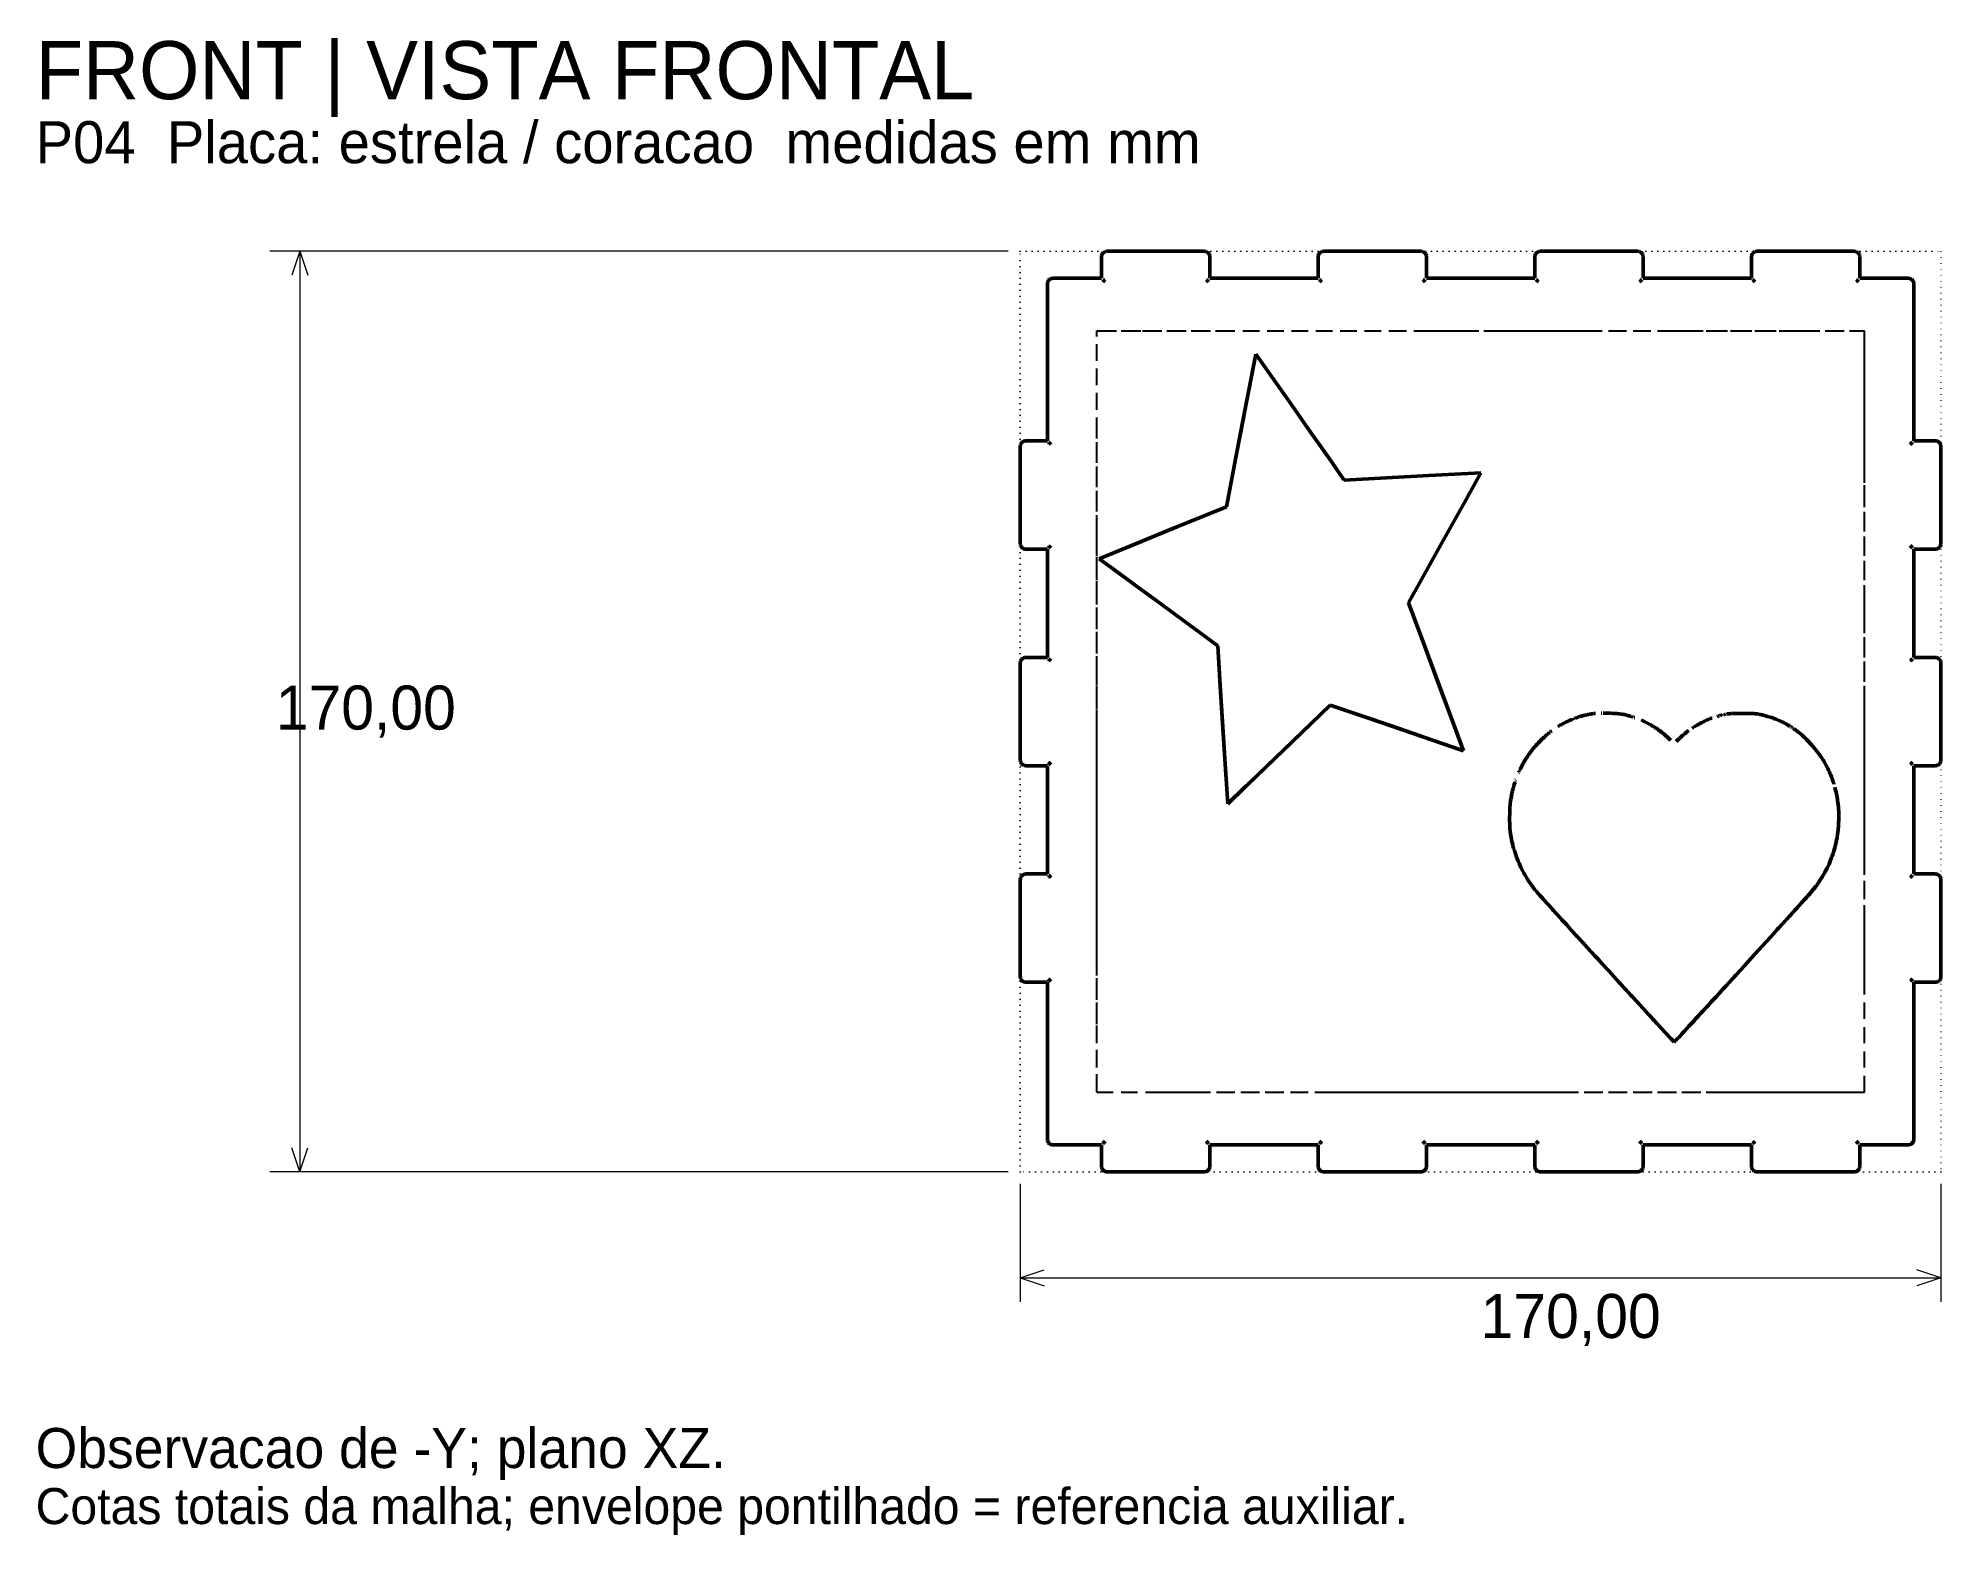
# Model space of a CAD drawing. Header units: millimetres. Extents: x 14 to 366, y 5 to 281.
import ezdxf

# ---------------------------------------------------------------- set-up
doc = ezdxf.new("R2010")
doc.units = ezdxf.units.MM
doc.linetypes.add('DOTTED', pattern=[1, 0, -1])
doc.linetypes.add('HIDDEN', pattern=[4.5, 3, -1.5])
for name, color, linetype, lineweight in [('HIDDEN', 8, 'HIDDEN', 25), ('REFERENCE', 8, 'DOTTED', 13), ('TEXT', 7, 'CONTINUOUS', 18), ('THIN', 7, 'CONTINUOUS', 18), ('VISIBLE', 7, 'CONTINUOUS', 50)]:
    doc.layers.add(name, color=color, linetype=linetype, lineweight=lineweight)

msp = doc.modelspace()

# ---------------------------------------------------------------- texts
at = {"layer": 'TEXT'}
for s, height, p in [('FRONT | VISTA FRONTAL', 10.7174, (14.04, 270.15)), ('P04  Placa: estrela / coracao  medidas em mm', 7.7609, (14.04, 258.33)), ('170,00', 8.13, (58.39, 153.74)), ('170,00', 8.13, (280.87, 41.39)), ('Observacao de -Y; plano XZ.', 7.3913, (14.04, 17.37)), ('Cotas totais da malha; envelope pontilhado = referencia auxiliar.', 6.6522, (14.04, 7.02))]:
    msp.add_text(s, height=height, dxfattribs=at).set_placement(p)

# ---------------------------------------------------------------- linework, layer by layer
at = {"layer": 'HIDDEN'}
for p, q in [((210.63, 237.07), (210.87, 237.07)), ((210.87, 237.07), (210.87, 237.3)), ((211.1, 236.83), (211.23, 236.71)), ((211.23, 236.71), (211.37, 236.57)), ((211.37, 236.57), (211.53, 236.41)), ((230.21, 236.41), (230.37, 236.57)), ((230.37, 236.57), (230.51, 236.71)), ((230.51, 236.71), (230.64, 236.83)), ((250.63, 237.07), (250.87, 237.07)), ((250.87, 237.07), (250.87, 237.3)), ((251.1, 236.83), (251.23, 236.71)), ((251.23, 236.71), (251.37, 236.57)), ((251.37, 236.57), (251.53, 236.41)), ((270.21, 236.41), (270.37, 236.57)), ((270.37, 236.57), (270.51, 236.71)), ((270.51, 236.71), (270.64, 236.83)), ((291.1, 236.83), (291.23, 236.71)), ((291.23, 236.71), (291.37, 236.57)), ((291.37, 236.57), (291.53, 236.41)), ((310.21, 236.41), (310.37, 236.57)), ((310.37, 236.57), (310.51, 236.71)), ((310.51, 236.71), (310.64, 236.83)), ((310.87, 237.07), (310.87, 237.3)), ((310.87, 237.07), (311.11, 237.07)), ((331.1, 236.83), (331.23, 236.71)), ((331.23, 236.71), (331.37, 236.57)), ((331.37, 236.57), (331.53, 236.41)), ((350.21, 236.41), (350.37, 236.57)), ((350.37, 236.57), (350.51, 236.71)), ((350.51, 236.71), (350.64, 236.83)), ((350.87, 237.07), (350.87, 237.3)), ((350.87, 237.07), (351.11, 237.07)), ((210.01, 227.36), (351.76, 227.36)), ((210.01, 227.36), (210.32, 227.36)), ((210.01, 208.4), (210.01, 227.36)), ((210.01, 86.81), (210.01, 227.36)), ((210.32, 227.36), (210.62, 227.36)), ((210.62, 227.36), (218.42, 227.36)), ((218.42, 227.36), (232.45, 227.36)), ((232.45, 227.36), (264.17, 227.36)), ((264.17, 227.36), (271.2, 227.36)), ((271.2, 227.36), (276.96, 227.36)), ((276.96, 227.36), (284, 227.36)), ((284, 227.36), (298.26, 227.36)), ((298.26, 227.36), (300.33, 227.36)), ((300.33, 227.36), (316.09, 227.36)), ((316.09, 227.36), (318.94, 227.36)), ((318.94, 227.36), (336.95, 227.36)), ((336.95, 227.36), (339.99, 227.36)), ((339.99, 227.36), (351.76, 227.36)), ((351.76, 86.81), (351.76, 227.36)), ((351.76, 227.06), (351.76, 227.36)), ((351.76, 214.75), (351.76, 227.06)), ((239.35, 223.08), (248.19, 210.5)), ((351.76, 201.97), (351.76, 214.75)), ((210.01, 189.49), (210.01, 208.4)), ((233.93, 194.9), (236.86, 210.13)), ((248.19, 210.5), (255.7, 199.81)), ((200.63, 207.07), (200.87, 207.07)), ((200.87, 207.07), (200.87, 207.3)), ((201.1, 206.83), (201.23, 206.71)), ((201.23, 206.71), (201.37, 206.57)), ((201.37, 206.57), (201.53, 206.41)), ((360.21, 206.41), (360.37, 206.57)), ((360.37, 206.57), (360.51, 206.71)), ((360.51, 206.71), (360.64, 206.83)), ((360.87, 207.07), (360.87, 207.3)), ((360.87, 207.07), (361.1, 207.07)), ((255.7, 199.81), (269.34, 200.54)), ((269.34, 200.54), (280.93, 201.17)), ((273.7, 188.2), (280.93, 201.17)), ((351.76, 195.85), (351.76, 201.97)), ((351.76, 177.42), (351.76, 195.85)), ((201.1, 187.3), (201.23, 187.42)), ((201.23, 187.42), (201.37, 187.57)), ((201.37, 187.57), (201.53, 187.72)), ((210.01, 178.15), (210.01, 189.49)), ((267.56, 177.17), (273.7, 188.2)), ((360.21, 187.72), (360.37, 187.57)), ((360.37, 187.57), (360.51, 187.42)), ((360.51, 187.42), (360.64, 187.3)), ((210.01, 164.28), (210.01, 178.15)), ((220.5, 177.91), (232.32, 169.23)), ((267.56, 177.17), (273.06, 162.39)), ((351.76, 174.41), (351.76, 177.42)), ((351.76, 172.49), (351.76, 174.41)), ((351.76, 162.57), (351.76, 172.49)), ((200.63, 167.07), (200.87, 167.07)), ((200.87, 167.07), (200.87, 167.3)), ((201.1, 166.83), (201.23, 166.71)), ((201.23, 166.71), (201.37, 166.57)), ((201.37, 166.57), (201.53, 166.41)), ((360.21, 166.41), (360.37, 166.57)), ((360.37, 166.57), (360.51, 166.71)), ((360.51, 166.71), (360.64, 166.83)), ((360.87, 167.07), (360.87, 167.3)), ((360.87, 167.07), (361.1, 167.07)), ((210.01, 152.93), (210.01, 164.28)), ((351.76, 158.17), (351.76, 162.57)), ((351.76, 148.12), (351.76, 158.17)), ((295.87, 154.73), (296.04, 154.82)), ((296.04, 154.82), (296.23, 154.91)), ((296.36, 154.98), (296.55, 155.08)), ((296.55, 155.08), (296.7, 155.15)), ((296.7, 155.15), (296.89, 155.24)), ((296.89, 155.24), (297.03, 155.31)), ((297.36, 155.47), (297.54, 155.54)), ((297.68, 155.6), (297.85, 155.67)), ((297.85, 155.67), (297.97, 155.73)), ((297.97, 155.73), (298.19, 155.81)), ((298.19, 155.81), (298.36, 155.87)), ((298.54, 155.93), (298.78, 156.01)), ((298.78, 156.01), (298.96, 156.07)), ((298.96, 156.07), (299.2, 156.15)), ((299.88, 156.33), (300.07, 156.38)), ((300.07, 156.38), (300.26, 156.42)), ((300.26, 156.42), (300.5, 156.48)), ((300.5, 156.48), (300.74, 156.52)), ((301.1, 156.59), (301.33, 156.63)), ((301.33, 156.63), (301.54, 156.66)), ((301.54, 156.66), (301.71, 156.68)), ((301.71, 156.68), (301.91, 156.69)), ((301.91, 156.69), (302.06, 156.71)), ((303.14, 156.79), (303.26, 156.79)), ((303.7, 156.78), (303.82, 156.78)), ((303.82, 156.78), (303.95, 156.78)), ((304.05, 156.77), (304.19, 156.77)), ((304.41, 156.77), (304.57, 156.76)), ((304.57, 156.76), (304.72, 156.76)), ((304.72, 156.76), (304.84, 156.75)), ((304.84, 156.75), (305.04, 156.75)), ((305.04, 156.75), (305.3, 156.73)), ((305.3, 156.73), (305.53, 156.72)), ((305.71, 156.71), (305.93, 156.69)), ((305.93, 156.69), (306.09, 156.68)), ((306.09, 156.68), (306.29, 156.66)), ((306.29, 156.66), (306.43, 156.65)), ((306.43, 156.65), (306.62, 156.62)), ((306.62, 156.62), (306.76, 156.61)), ((306.76, 156.61), (306.94, 156.58)), ((307.08, 156.56), (307.25, 156.52)), ((307.25, 156.52), (307.39, 156.5)), ((307.39, 156.5), (307.57, 156.46)), ((307.71, 156.43), (307.9, 156.38)), ((308.04, 156.34), (308.24, 156.29)), ((308.4, 156.24), (308.51, 156.21)), ((308.6, 156.18), (308.71, 156.15)), ((308.8, 156.13), (308.91, 156.1)), ((310.5, 155.53), (310.61, 155.48)), ((310.61, 155.48), (310.76, 155.41)), ((310.88, 155.35), (311.06, 155.26)), ((311.34, 155.11), (311.54, 155.01)), ((311.54, 155.01), (311.75, 154.89)), ((311.75, 154.89), (311.91, 154.81)), ((312.07, 154.72), (312.29, 154.6)), ((320.75, 154.51), (320.96, 154.63)), ((321.14, 154.73), (321.37, 154.85)), ((321.37, 154.85), (321.6, 154.98)), ((321.78, 155.07), (322.02, 155.19)), ((322.2, 155.27), (322.42, 155.38)), ((322.42, 155.38), (322.6, 155.46)), ((322.6, 155.46), (322.76, 155.53)), ((322.76, 155.53), (322.97, 155.63)), ((322.97, 155.63), (323.17, 155.7)), ((323.17, 155.7), (323.31, 155.76)), ((323.31, 155.76), (323.48, 155.82)), ((324.65, 156.2), (324.75, 156.23)), ((324.84, 156.26), (324.95, 156.29)), ((325.14, 156.34), (325.27, 156.37)), ((325.27, 156.37), (325.4, 156.4)), ((325.5, 156.43), (325.64, 156.46)), ((325.75, 156.49), (325.9, 156.52)), ((326.37, 156.62), (326.48, 156.63)), ((326.56, 156.64), (326.69, 156.65)), ((326.78, 156.66), (326.93, 156.67)), ((326.93, 156.67), (327.04, 156.68)), ((327.04, 156.68), (327.22, 156.69)), ((327.22, 156.69), (327.35, 156.69)), ((327.35, 156.69), (327.56, 156.7)), ((327.56, 156.7), (327.71, 156.7)), ((327.71, 156.7), (327.95, 156.7)), ((327.95, 156.7), (328.14, 156.71)), ((328.14, 156.71), (328.43, 156.71)), ((328.65, 156.71), (328.9, 156.71)), ((328.9, 156.71), (329.24, 156.71)), ((329.55, 156.71), (329.96, 156.71)), ((329.96, 156.71), (330.31, 156.71)), ((330.56, 156.7), (330.85, 156.7)), ((331.06, 156.69), (331.3, 156.68)), ((331.3, 156.68), (331.48, 156.67)), ((331.48, 156.67), (331.69, 156.66)), ((331.85, 156.64), (332.04, 156.62)), ((332.32, 156.58), (332.51, 156.54)), ((332.51, 156.54), (332.7, 156.5)), ((332.7, 156.5), (332.85, 156.46)), ((332.85, 156.46), (333.06, 156.41)), ((333.22, 156.37), (333.41, 156.31)), ((333.41, 156.31), (333.66, 156.24)), ((333.66, 156.24), (333.87, 156.18)), ((334.04, 156.13), (334.26, 156.06)), ((334.59, 155.95), (334.81, 155.88)), ((334.81, 155.88), (335.03, 155.79)), ((335.19, 155.73), (335.4, 155.65)), ((335.4, 155.65), (335.57, 155.59)), ((335.57, 155.59), (335.72, 155.52)), ((335.72, 155.52), (335.93, 155.43)), ((336.08, 155.37), (336.28, 155.28)), ((336.28, 155.28), (336.47, 155.19)), ((336.61, 155.12), (336.79, 155.03)), ((336.92, 154.96), (337.05, 154.89)), ((337.05, 154.89), (337.21, 154.8)), ((337.21, 154.8), (337.32, 154.74)), ((337.32, 154.74), (337.47, 154.65)), ((210.01, 139.06), (210.01, 152.93)), ((276.61, 152.84), (277.72, 149.83)), ((291.13, 150.85), (291.42, 151.17)), ((291.42, 151.17), (291.65, 151.41)), ((291.65, 151.41), (291.94, 151.71)), ((292.17, 151.94), (292.47, 152.22)), ((292.93, 152.63), (293.23, 152.89)), ((293.23, 152.89), (293.38, 153.01)), ((293.38, 153.01), (293.5, 153.11)), ((293.5, 153.11), (293.63, 153.22)), ((293.63, 153.22), (293.73, 153.3)), ((293.81, 153.36), (293.92, 153.45)), ((293.92, 153.45), (294.01, 153.52)), ((295.15, 154.3), (295.25, 154.37)), ((295.25, 154.37), (295.38, 154.44)), ((295.38, 154.44), (295.48, 154.5)), ((295.48, 154.5), (295.63, 154.59)), ((312.29, 154.6), (312.49, 154.48)), ((312.49, 154.48), (312.64, 154.39)), ((312.64, 154.39), (312.78, 154.31)), ((312.78, 154.31), (312.97, 154.2)), ((312.97, 154.2), (313.12, 154.1)), ((313.12, 154.1), (313.24, 154.03)), ((313.35, 153.95), (313.48, 153.86)), ((313.48, 153.86), (313.63, 153.76)), ((313.63, 153.76), (313.74, 153.68)), ((313.74, 153.68), (313.9, 153.56)), ((313.9, 153.56), (314.02, 153.47)), ((314.14, 153.37), (314.3, 153.25)), ((314.3, 153.25), (314.46, 153.12)), ((314.46, 153.12), (314.58, 153.01)), ((314.58, 153.01), (314.71, 152.91)), ((314.71, 152.91), (314.87, 152.77)), ((314.87, 152.77), (315.03, 152.63)), ((315.31, 152.39), (315.43, 152.28)), ((315.43, 152.28), (315.58, 152.14)), ((315.58, 152.14), (315.69, 152.03)), ((315.8, 151.93), (315.94, 151.8)), ((317.05, 151.6), (317.17, 151.71)), ((317.17, 151.71), (317.31, 151.85)), ((317.58, 152.11), (317.7, 152.22)), ((317.7, 152.22), (317.87, 152.38)), ((317.87, 152.38), (318, 152.5)), ((318, 152.5), (318.14, 152.62)), ((318.14, 152.62), (318.32, 152.77)), ((318.32, 152.77), (318.45, 152.89)), ((318.45, 152.89), (318.62, 153.03)), ((318.62, 153.03), (318.79, 153.17)), ((318.91, 153.27), (319.05, 153.39)), ((319.05, 153.39), (319.16, 153.47)), ((319.16, 153.47), (319.28, 153.56)), ((319.96, 154.02), (320.13, 154.13)), ((320.13, 154.13), (320.25, 154.21)), ((320.25, 154.21), (320.44, 154.33)), ((320.44, 154.33), (320.59, 154.42)), ((320.59, 154.42), (320.75, 154.51)), ((337.57, 154.59), (337.7, 154.52)), ((337.7, 154.52), (337.81, 154.45)), ((337.9, 154.4), (338, 154.33)), ((338.85, 153.79), (338.94, 153.72)), ((339.01, 153.68), (339.35, 153.42)), ((339.35, 153.42), (339.61, 153.23)), ((339.61, 153.23), (339.87, 153.01)), ((339.87, 153.01), (340.22, 152.71)), ((340.22, 152.71), (340.56, 152.39)), ((340.83, 152.15), (341.09, 151.88)), ((341.09, 151.88), (341.44, 151.53)), ((341.69, 151.25), (342.03, 150.88)), ((201.37, 147.57), (201.53, 147.72)), ((274.64, 150.89), (277.72, 149.83)), ((288.99, 147.95), (289.19, 148.28)), ((289.34, 148.52), (289.57, 148.85)), ((289.74, 149.1), (289.99, 149.44)), ((290.17, 149.69), (290.44, 150.03)), ((290.44, 150.03), (290.64, 150.28)), ((290.64, 150.28), (290.85, 150.52)), ((290.85, 150.52), (291.13, 150.85)), ((342.03, 150.88), (342.36, 150.5)), ((342.36, 150.5), (342.6, 150.21)), ((342.6, 150.21), (342.91, 149.82)), ((343.36, 149.22), (343.65, 148.82)), ((343.65, 148.82), (343.84, 148.52)), ((343.84, 148.52), (344.1, 148.13)), ((344.28, 147.83), (344.5, 147.45)), ((351.76, 147.57), (351.76, 148.12)), ((360.21, 147.72), (360.37, 147.57)), ((200.63, 147.07), (200.87, 147.07)), ((200.87, 146.83), (200.87, 147.07)), ((201.1, 147.3), (201.23, 147.42)), ((201.23, 147.42), (201.37, 147.57)), ((287.22, 144.02), (287.26, 144.14)), ((287.96, 145.93), (288.01, 146.04)), ((288.05, 146.13), (288.11, 146.26)), ((288.11, 146.26), (288.17, 146.36)), ((288.17, 146.36), (288.24, 146.51)), ((288.24, 146.51), (288.31, 146.66)), ((288.46, 146.95), (288.52, 147.08)), ((288.52, 147.08), (288.61, 147.26)), ((288.61, 147.26), (288.68, 147.4)), ((344.5, 147.45), (344.61, 147.24)), ((344.78, 146.91), (344.9, 146.68)), ((344.9, 146.68), (344.98, 146.51)), ((344.98, 146.51), (345.09, 146.27)), ((345.18, 146.09), (345.29, 145.85)), ((345.36, 145.67), (345.47, 145.43)), ((345.47, 145.43), (345.57, 145.19)), ((345.64, 145.01), (345.71, 144.84)), ((345.71, 144.84), (345.8, 144.62)), ((345.85, 144.46), (345.93, 144.26)), ((345.93, 144.26), (345.98, 144.11)), ((345.98, 144.11), (346.04, 143.93)), ((351.76, 146.9), (351.76, 147.57)), ((351.76, 146.1), (351.76, 146.9)), ((351.76, 145.74), (351.76, 146.1)), ((351.76, 144.67), (351.76, 145.74)), ((351.76, 143.45), (351.76, 144.67)), ((360.37, 147.57), (360.51, 147.42)), ((360.51, 147.42), (360.64, 147.3)), ((360.87, 147.07), (361.1, 147.07)), ((360.87, 146.83), (360.87, 147.07)), ((286.36, 140.38), (286.4, 140.64)), ((286.43, 140.84), (286.47, 141.07)), ((286.47, 141.07), (286.51, 141.25)), ((286.51, 141.25), (286.55, 141.47)), ((286.58, 141.63), (286.63, 141.84)), ((286.66, 142), (286.7, 142.19)), ((286.77, 142.48), (286.82, 142.67)), ((286.82, 142.67), (286.87, 142.85)), ((286.87, 142.85), (286.9, 142.99)), ((286.94, 143.12), (286.99, 143.29)), ((287.02, 143.41), (287.07, 143.58)), ((287.07, 143.58), (287.13, 143.74)), ((287.17, 143.86), (287.22, 144.02)), ((346.04, 143.93), (346.08, 143.8)), ((346.08, 143.8), (346.12, 143.64)), ((346.27, 143.11), (346.41, 142.59)), ((346.52, 142.2), (346.6, 141.78)), ((346.6, 141.78), (346.71, 141.23)), ((346.78, 140.79), (346.86, 140.21)), ((351.76, 142.07), (351.76, 143.45)), ((351.76, 140.55), (351.76, 142.07)), ((210.01, 116.82), (210.01, 139.06)), ((286.23, 137.61), (286.24, 138.04)), ((286.23, 137.61), (286.23, 137.28)), ((286.23, 137.28), (286.23, 136.84)), ((286.24, 138.37), (286.26, 138.79)), ((286.24, 138.04), (286.24, 138.37)), ((286.26, 138.79), (286.27, 139.11)), ((286.27, 139.11), (286.29, 139.5)), ((286.29, 139.5), (286.31, 139.79)), ((286.31, 139.79), (286.34, 140.12)), ((286.34, 140.12), (286.36, 140.38)), ((346.86, 140.21), (346.92, 139.61)), ((346.92, 139.61), (346.96, 139.15)), ((346.96, 139.15), (346.99, 138.53)), ((347, 137.44), (347.01, 138.06)), ((347, 136.97), (347, 137.44)), ((351.76, 138.9), (351.76, 140.55)), ((351.76, 138.41), (351.76, 138.9)), ((351.76, 136.82), (351.76, 138.41)), ((286.24, 136.53), (286.25, 136.11)), ((286.26, 135.82), (286.28, 135.43)), ((286.28, 135.43), (286.31, 135.1)), ((286.31, 135.1), (286.33, 134.85)), ((286.33, 134.85), (286.36, 134.58)), ((286.36, 134.58), (286.39, 134.38)), ((286.39, 134.38), (286.5, 133.82)), ((346.68, 133.74), (346.77, 134.34)), ((346.89, 135.26), (346.95, 135.87)), ((346.95, 135.87), (346.98, 136.49)), ((346.98, 136.49), (347, 136.97)), ((351.76, 135.29), (351.76, 136.82)), ((351.76, 133.86), (351.76, 135.29)), ((351.76, 132.61), (351.76, 133.86)), ((286.79, 132.52), (286.97, 131.8)), ((286.97, 131.8), (287.13, 131.28)), ((287.13, 131.28), (287.35, 130.59)), ((287.35, 130.59), (287.54, 130.09)), ((287.54, 130.09), (287.79, 129.43)), ((345.5, 129.63), (345.66, 130.05)), ((345.66, 130.05), (345.78, 130.37)), ((345.78, 130.37), (345.93, 130.8)), ((345.93, 130.8), (346.04, 131.13)), ((346.04, 131.13), (346.17, 131.58)), ((346.27, 131.92), (346.39, 132.38)), ((346.47, 132.73), (346.59, 133.3)), ((351.76, 132.05), (351.76, 132.61)), ((351.76, 131.25), (351.76, 132.05)), ((351.76, 130.68), (351.76, 131.25)), ((351.76, 130.35), (351.76, 130.68)), ((351.76, 117.92), (351.76, 130.27)), ((201.1, 126.83), (201.23, 126.71)), ((201.23, 126.71), (201.37, 126.57)), ((201.37, 126.57), (201.53, 126.41)), ((287.79, 129.43), (288, 128.94)), ((288, 128.94), (288.29, 128.3)), ((288.29, 128.3), (288.61, 127.69)), ((288.85, 127.22), (289.12, 126.76)), ((289.12, 126.76), (289.48, 126.16)), ((344.86, 128.18), (345.05, 128.59)), ((345.05, 128.59), (345.2, 128.9)), ((345.33, 129.21), (345.5, 129.63)), ((360.21, 126.41), (360.37, 126.57)), ((360.37, 126.57), (360.51, 126.71)), ((360.51, 126.71), (360.64, 126.83)), ((290.18, 125.13), (290.52, 124.69)), ((290.52, 124.69), (290.96, 124.11)), ((290.96, 124.11), (291.32, 123.68)), ((291.32, 123.68), (291.81, 123.11)), ((291.81, 123.11), (292.46, 122.39)), ((340.98, 122.69), (341.3, 123.05)), ((342.14, 124.02), (342.34, 124.25)), ((342.34, 124.25), (342.54, 124.49)), ((342.69, 124.68), (342.84, 124.87)), ((342.84, 124.87), (342.96, 125.02)), ((342.96, 125.02), (343.07, 125.19)), ((343.07, 125.19), (343.16, 125.31)), ((343.37, 125.62), (343.64, 126.03)), ((343.64, 126.03), (343.83, 126.34)), ((293.32, 121.44), (294.33, 120.32)), ((294.33, 120.32), (295.67, 118.85)), ((339.18, 120.68), (339.65, 121.21)), ((339.65, 121.21), (340.17, 121.78)), ((340.56, 122.22), (340.98, 122.69)), ((210.01, 112.1), (210.01, 116.82)), ((295.67, 118.85), (296.95, 117.45)), ((296.95, 117.45), (298.64, 115.6)), ((334.13, 115.14), (335.65, 116.8)), ((335.65, 116.8), (336.54, 117.78)), ((336.54, 117.78), (337.22, 118.52)), ((337.22, 118.52), (337.98, 119.36)), ((351.76, 117.59), (351.76, 117.92)), ((351.76, 107.19), (351.76, 117.59)), ((332.13, 112.94), (334.13, 115.14)), ((210.01, 99.34), (210.01, 112.1)), ((303.47, 110.31), (305.45, 108.15)), ((327.73, 108.12), (328.95, 109.46)), ((200.63, 107.07), (200.87, 107.07)), ((200.87, 106.83), (200.87, 107.07)), ((201.1, 107.3), (201.23, 107.42)), ((201.23, 107.42), (201.37, 107.57)), ((201.37, 107.57), (201.53, 107.72)), ((305.45, 108.15), (306.9, 106.56)), ((325.06, 105.2), (326.12, 106.36)), ((326.12, 106.36), (327.29, 107.64)), ((351.76, 106.65), (351.76, 107.19)), ((351.76, 106.24), (351.76, 106.65)), ((351.76, 105.93), (351.76, 106.24)), ((351.76, 105.7), (351.76, 105.93)), ((351.76, 86.81), (351.76, 105.48)), ((360.21, 107.72), (360.37, 107.57)), ((360.37, 107.57), (360.51, 107.42)), ((360.51, 107.42), (360.64, 107.3)), ((360.87, 107.07), (361.1, 107.07)), ((360.87, 106.83), (360.87, 107.07)), ((310.14, 103.03), (311.87, 101.15)), ((323.65, 103.66), (325.06, 105.2)), ((210.01, 87.11), (210.01, 99.34)), ((312.93, 99.99), (314.34, 98.46)), ((314.34, 98.46), (315.05, 97.69)), ((318.44, 97.96), (319.21, 98.81)), ((319.21, 98.81), (319.8, 99.46)), ((315.05, 97.69), (316, 96.67)), ((316, 96.67), (316.35, 96.3)), ((316.62, 96.02), (316.74, 96.14)), ((316.74, 96.14), (316.84, 96.24)), ((316.84, 96.24), (317.18, 96.61)), ((317.18, 96.61), (317.44, 96.89)), ((317.44, 96.89), (318.01, 97.5)), ((210.01, 86.81), (210.01, 87.11)), ((210.01, 86.81), (351.76, 86.81)), ((210.01, 86.81), (221.71, 86.81)), ((221.71, 86.81), (224.77, 86.81)), ((224.77, 86.81), (227.6, 86.81)), ((227.6, 86.81), (241.24, 86.81)), ((241.24, 86.81), (252.4, 86.81)), ((252.4, 86.81), (266.03, 86.81)), ((266.03, 86.81), (284.76, 86.81)), ((284.76, 86.81), (295.92, 86.81)), ((295.92, 86.81), (309.56, 86.81)), ((309.56, 86.81), (325.5, 86.81)), ((325.5, 86.81), (337.33, 86.81)), ((337.33, 86.81), (337.46, 86.81)), ((337.46, 86.81), (337.68, 86.81)), ((337.68, 86.81), (338.01, 86.81)), ((338.01, 86.81), (338.46, 86.81)), ((338.46, 86.81), (338.93, 86.81)), ((338.93, 86.81), (339.53, 86.81)), ((339.53, 86.81), (340.21, 86.81)), ((340.21, 86.81), (340.96, 86.81)), ((340.96, 86.81), (341.34, 86.81)), ((341.34, 86.81), (342.1, 86.81)), ((342.1, 86.81), (342.87, 86.81)), ((342.87, 86.81), (348.78, 86.81)), ((348.78, 86.81), (351.46, 86.81)), ((351.46, 86.81), (351.76, 86.81)), ((211.1, 77.3), (211.23, 77.42)), ((211.23, 77.42), (211.37, 77.57)), ((211.37, 77.57), (211.53, 77.72)), ((230.21, 77.72), (230.37, 77.57)), ((230.37, 77.57), (230.51, 77.42)), ((230.51, 77.42), (230.64, 77.3)), ((251.1, 77.3), (251.23, 77.42)), ((251.23, 77.42), (251.37, 77.57)), ((251.37, 77.57), (251.53, 77.72)), ((270.21, 77.72), (270.37, 77.57)), ((270.37, 77.57), (270.51, 77.42)), ((270.51, 77.42), (270.64, 77.3)), ((291.1, 77.3), (291.23, 77.42)), ((291.23, 77.42), (291.37, 77.57)), ((291.37, 77.57), (291.53, 77.72)), ((310.21, 77.72), (310.37, 77.57)), ((310.37, 77.57), (310.51, 77.42)), ((310.51, 77.42), (310.64, 77.3)), ((331.1, 77.3), (331.23, 77.42)), ((331.23, 77.42), (331.37, 77.57)), ((331.37, 77.57), (331.53, 77.72)), ((350.21, 77.72), (350.37, 77.57)), ((350.37, 77.57), (350.51, 77.42)), ((350.51, 77.42), (350.64, 77.3)), ((210.63, 77.07), (210.87, 77.07)), ((210.87, 76.83), (210.87, 77.07)), ((250.63, 77.07), (250.87, 77.07)), ((250.87, 76.83), (250.87, 77.07)), ((310.87, 77.07), (311.11, 77.07)), ((310.87, 76.83), (310.87, 77.07)), ((350.87, 77.07), (351.11, 77.07)), ((350.87, 76.83), (350.87, 77.07))]:
    msp.add_line(p, q, dxfattribs=at)
at = {"layer": 'REFERENCE'}
for p, q in [((195.87, 242.07), (365.87, 242.07)), ((195.87, 72.07), (195.87, 242.07)), ((365.87, 242.07), (365.87, 72.07)), ((365.87, 72.07), (195.87, 72.07))]:
    msp.add_line(p, q, dxfattribs=at)
at = {"layer": 'THIN'}
for p, q in [((193.65, 242.07), (57.28, 242.07)), ((62.83, 242.07), (61.35, 237.63)), ((62.83, 242.07), (62.83, 72.07)), ((62.83, 242.07), (64.3, 237.63)), ((62.83, 72.07), (61.35, 76.5)), ((62.83, 72.07), (64.3, 76.5)), ((193.65, 72.07), (57.28, 72.07)), ((195.87, 69.85), (195.87, 48.04)), ((365.87, 69.85), (365.87, 48.04)), ((195.87, 52.48), (200.3, 53.96)), ((365.87, 52.48), (361.43, 53.96)), ((195.87, 52.48), (365.87, 52.48)), ((195.87, 52.48), (200.3, 51)), ((365.87, 52.48), (361.43, 51))]:
    msp.add_line(p, q, dxfattribs=at)
at = {"layer": 'VISIBLE'}
for p, q in [((210.87, 241.07), (210.88, 241.24)), ((210.87, 237.07), (210.87, 241.07)), ((210.88, 241.24), (210.93, 241.41)), ((210.93, 241.41), (211, 241.57)), ((211, 241.57), (211.1, 241.71)), ((211.1, 241.71), (211.23, 241.83)), ((211.23, 241.83), (211.37, 241.93)), ((211.37, 241.93), (211.53, 242)), ((211.53, 242), (211.7, 242.05)), ((211.7, 242.05), (211.87, 242.07)), ((211.87, 242.07), (229.87, 242.07)), ((229.87, 242.07), (230.04, 242.05)), ((230.04, 242.05), (230.21, 242)), ((230.21, 242), (230.37, 241.93)), ((230.37, 241.93), (230.51, 241.83)), ((230.51, 241.83), (230.64, 241.71)), ((230.64, 241.71), (230.74, 241.57)), ((230.74, 241.57), (230.81, 241.41)), ((230.81, 241.41), (230.85, 241.24)), ((230.85, 241.24), (230.87, 241.07)), ((230.87, 237.07), (230.87, 241.07)), ((250.87, 241.07), (250.88, 241.24)), ((250.87, 237.07), (250.87, 241.07)), ((250.88, 241.24), (250.93, 241.41)), ((250.93, 241.41), (251, 241.57)), ((251, 241.57), (251.1, 241.71)), ((251.1, 241.71), (251.23, 241.83)), ((251.23, 241.83), (251.37, 241.93)), ((251.37, 241.93), (251.53, 242)), ((251.53, 242), (251.7, 242.05)), ((251.7, 242.05), (251.87, 242.07)), ((251.87, 242.07), (269.87, 242.07)), ((269.87, 242.07), (270.04, 242.05)), ((270.04, 242.05), (270.21, 242)), ((270.21, 242), (270.37, 241.93)), ((270.37, 241.93), (270.51, 241.83)), ((270.51, 241.83), (270.64, 241.71)), ((270.64, 241.71), (270.74, 241.57)), ((270.74, 241.57), (270.81, 241.41)), ((270.81, 241.41), (270.85, 241.24)), ((270.85, 241.24), (270.87, 241.07)), ((270.87, 237.07), (270.87, 241.07)), ((290.87, 241.07), (290.88, 241.24)), ((290.87, 237.07), (290.87, 241.07)), ((290.88, 241.24), (290.93, 241.41)), ((290.93, 241.41), (291, 241.57)), ((291, 241.57), (291.1, 241.71)), ((291.1, 241.71), (291.23, 241.83)), ((291.23, 241.83), (291.37, 241.93)), ((291.37, 241.93), (291.53, 242)), ((291.53, 242), (291.7, 242.05)), ((291.7, 242.05), (291.87, 242.07)), ((291.87, 242.07), (309.87, 242.07)), ((309.87, 242.07), (310.04, 242.05)), ((310.04, 242.05), (310.21, 242)), ((310.21, 242), (310.37, 241.93)), ((310.37, 241.93), (310.51, 241.83)), ((310.51, 241.83), (310.64, 241.71)), ((310.64, 241.71), (310.74, 241.57)), ((310.74, 241.57), (310.81, 241.41)), ((310.81, 241.41), (310.85, 241.24)), ((310.85, 241.24), (310.87, 241.07)), ((310.87, 237.07), (310.87, 241.07)), ((330.87, 241.07), (330.88, 241.24)), ((330.87, 237.07), (330.87, 241.07)), ((330.88, 241.24), (330.93, 241.41)), ((330.93, 241.41), (331, 241.57)), ((331, 241.57), (331.1, 241.71)), ((331.1, 241.71), (331.23, 241.83)), ((331.23, 241.83), (331.37, 241.93)), ((331.37, 241.93), (331.53, 242)), ((331.53, 242), (331.7, 242.05)), ((331.7, 242.05), (331.87, 242.07)), ((331.87, 242.07), (349.87, 242.07)), ((349.87, 242.07), (350.04, 242.05)), ((350.04, 242.05), (350.21, 242)), ((350.21, 242), (350.37, 241.93)), ((350.37, 241.93), (350.51, 241.83)), ((350.51, 241.83), (350.64, 241.71)), ((350.64, 241.71), (350.74, 241.57)), ((350.74, 241.57), (350.81, 241.41)), ((350.81, 241.41), (350.85, 241.24)), ((350.85, 241.24), (350.87, 241.07)), ((350.87, 237.07), (350.87, 241.07)), ((200.87, 236.07), (200.88, 236.24)), ((200.87, 207.07), (200.87, 236.07)), ((200.88, 236.24), (200.93, 236.41)), ((200.93, 236.41), (201, 236.57)), ((201, 236.57), (201.1, 236.71)), ((201.1, 236.71), (201.23, 236.83)), ((201.23, 236.83), (201.37, 236.93)), ((201.37, 236.93), (201.53, 237)), ((201.53, 237), (201.7, 237.05)), ((201.7, 237.05), (201.87, 237.07)), ((201.87, 237.07), (210.87, 237.07)), ((211.1, 236.83), (211.23, 236.71)), ((211.23, 236.71), (211.37, 236.57)), ((211.37, 236.57), (211.53, 236.41)), ((230.21, 236.41), (230.37, 236.57)), ((230.37, 236.57), (230.51, 236.71)), ((230.51, 236.71), (230.64, 236.83)), ((230.87, 237.07), (250.87, 237.07)), ((251.1, 236.83), (251.23, 236.71)), ((251.23, 236.71), (251.37, 236.57)), ((251.37, 236.57), (251.53, 236.41)), ((270.21, 236.41), (270.37, 236.57)), ((270.37, 236.57), (270.51, 236.71)), ((270.51, 236.71), (270.64, 236.83)), ((270.87, 237.07), (290.87, 237.07)), ((291.1, 236.83), (291.23, 236.71)), ((291.23, 236.71), (291.37, 236.57)), ((291.37, 236.57), (291.53, 236.41)), ((310.21, 236.41), (310.37, 236.57)), ((310.37, 236.57), (310.51, 236.71)), ((310.51, 236.71), (310.64, 236.83)), ((310.87, 237.07), (330.87, 237.07)), ((331.1, 236.83), (331.23, 236.71)), ((331.23, 236.71), (331.37, 236.57)), ((331.37, 236.57), (331.53, 236.41)), ((350.21, 236.41), (350.37, 236.57)), ((350.37, 236.57), (350.51, 236.71)), ((350.51, 236.71), (350.64, 236.83)), ((350.87, 237.07), (359.87, 237.07)), ((359.87, 237.07), (360.04, 237.05)), ((360.04, 237.05), (360.21, 237)), ((360.21, 237), (360.37, 236.93)), ((360.37, 236.93), (360.51, 236.83)), ((360.51, 236.83), (360.64, 236.71)), ((360.64, 236.71), (360.74, 236.57)), ((360.74, 236.57), (360.81, 236.41)), ((360.81, 236.41), (360.85, 236.24)), ((360.85, 236.24), (360.87, 236.07)), ((360.87, 207.07), (360.87, 236.07)), ((236.86, 210.13), (239.35, 223.08)), ((237.28, 212.32), (239.35, 223.08)), ((237.28, 212.32), (239.35, 223.08)), ((239.35, 223.08), (246, 213.62)), ((235.74, 204.33), (237.13, 211.54)), ((237.13, 211.54), (237.28, 212.32)), ((246, 213.62), (249.46, 208.69)), ((235.43, 202.7), (236.86, 210.13)), ((248.19, 210.5), (252.69, 204.1)), ((248.19, 210.5), (249.46, 208.69)), ((249.46, 208.69), (249.84, 208.15)), ((249.46, 208.69), (252.69, 204.1)), ((249.84, 208.15), (252.69, 204.1)), ((249.84, 208.15), (252.61, 204.21)), ((195.87, 206.07), (195.88, 206.24)), ((195.87, 188.07), (195.87, 206.07)), ((195.88, 206.24), (195.93, 206.41)), ((195.93, 206.41), (196, 206.57)), ((196, 206.57), (196.1, 206.71)), ((196.1, 206.71), (196.23, 206.83)), ((196.23, 206.83), (196.37, 206.93)), ((196.37, 206.93), (196.53, 207)), ((196.53, 207), (196.7, 207.05)), ((196.7, 207.05), (196.87, 207.07)), ((196.87, 207.07), (200.87, 207.07)), ((201.1, 206.83), (201.23, 206.71)), ((201.23, 206.71), (201.37, 206.57)), ((201.37, 206.57), (201.53, 206.41)), ((235.43, 202.7), (235.74, 204.33)), ((252.61, 204.21), (252.67, 204.12)), ((252.69, 204.1), (255.7, 199.81)), ((252.69, 204.1), (254.96, 200.87)), ((360.21, 206.41), (360.37, 206.57)), ((360.37, 206.57), (360.51, 206.71)), ((360.51, 206.71), (360.64, 206.83)), ((360.87, 207.07), (364.87, 207.07)), ((364.87, 207.07), (365.04, 207.05)), ((365.04, 207.05), (365.21, 207)), ((365.21, 207), (365.37, 206.93)), ((365.37, 206.93), (365.51, 206.83)), ((365.51, 206.83), (365.64, 206.71)), ((365.64, 206.71), (365.74, 206.57)), ((365.74, 206.57), (365.81, 206.41)), ((365.81, 206.41), (365.85, 206.24)), ((365.85, 206.24), (365.87, 206.07)), ((365.87, 188.07), (365.87, 206.07)), ((233.93, 194.9), (235.43, 202.7)), ((254.96, 200.87), (255.7, 199.81)), ((254.96, 200.87), (255.7, 199.81)), ((255.7, 199.81), (271.29, 200.65)), ((271.29, 200.65), (280.93, 201.17)), ((278.18, 196.24), (280.93, 201.17)), ((278.69, 197.14), (280.93, 201.17)), ((279.25, 198.15), (280.93, 201.17)), ((278.18, 196.24), (278.69, 197.14)), ((278.69, 197.14), (279.25, 198.15)), ((223.14, 190.48), (233.93, 194.9)), ((224.96, 191.23), (233.93, 194.9)), ((224.96, 191.23), (233.93, 194.9)), ((273.7, 188.2), (278.18, 196.24)), ((275.06, 190.63), (278.18, 196.24)), ((210.45, 185.28), (223.14, 190.48)), ((216.14, 187.61), (224.96, 191.23)), ((272.67, 186.34), (275.06, 190.63)), ((195.87, 188.07), (195.88, 187.89)), ((195.88, 187.89), (195.93, 187.72)), ((195.93, 187.72), (196, 187.57)), ((196, 187.57), (196.1, 187.42)), ((196.1, 187.42), (196.23, 187.3)), ((196.23, 187.3), (196.37, 187.2)), ((196.37, 187.2), (196.53, 187.13)), ((196.53, 187.13), (196.7, 187.08)), ((196.7, 187.08), (196.87, 187.07)), ((196.87, 187.07), (200.87, 187.07)), ((200.87, 167.07), (200.87, 187.07)), ((201.1, 187.3), (201.23, 187.42)), ((201.23, 187.42), (201.37, 187.57)), ((201.37, 187.57), (201.53, 187.72)), ((210.45, 185.28), (216.14, 187.61)), ((211.81, 185.84), (216.14, 187.61)), ((268.71, 179.23), (273.7, 188.2)), ((268.71, 179.23), (272.67, 186.34)), ((360.21, 187.72), (360.37, 187.57)), ((360.37, 187.57), (360.51, 187.42)), ((360.51, 187.42), (360.64, 187.3)), ((360.87, 187.07), (364.87, 187.07)), ((360.87, 167.07), (360.87, 187.07)), ((364.87, 187.07), (365.04, 187.08)), ((365.04, 187.08), (365.21, 187.13)), ((365.21, 187.13), (365.37, 187.2)), ((365.37, 187.2), (365.51, 187.3)), ((365.51, 187.3), (365.64, 187.42)), ((365.64, 187.42), (365.74, 187.57)), ((365.74, 187.57), (365.81, 187.72)), ((365.81, 187.72), (365.85, 187.89)), ((365.85, 187.89), (365.87, 188.07)), ((210.45, 185.28), (211.81, 185.84)), ((210.45, 185.28), (213, 183.41)), ((210.45, 185.28), (213, 183.41)), ((210.45, 185.28), (220.5, 177.91)), ((213, 183.41), (218.58, 179.32)), ((213, 183.41), (220.5, 177.91)), ((218.58, 179.32), (218.8, 179.15)), ((267.56, 177.17), (268.71, 179.23)), ((218.8, 179.15), (229.08, 171.61)), ((267.56, 177.17), (268.67, 179.17)), ((267.56, 177.17), (268.65, 179.12)), ((267.56, 177.17), (270.58, 169.06)), ((229.08, 171.61), (232.32, 169.23)), ((232.32, 169.23), (233.17, 155.81)), ((232.32, 169.23), (232.73, 162.71)), ((232.32, 169.23), (232.73, 162.71)), ((270.58, 169.06), (273.84, 160.27)), ((270.58, 169.06), (273.06, 162.39)), ((195.87, 166.07), (195.88, 166.24)), ((195.87, 148.07), (195.87, 166.07)), ((195.88, 166.24), (195.93, 166.41)), ((195.93, 166.41), (196, 166.57)), ((196, 166.57), (196.1, 166.71)), ((196.1, 166.71), (196.23, 166.83)), ((196.23, 166.83), (196.37, 166.93)), ((196.37, 166.93), (196.53, 167)), ((196.53, 167), (196.7, 167.05)), ((196.7, 167.05), (196.87, 167.07)), ((196.87, 167.07), (200.87, 167.07)), ((201.1, 166.83), (201.23, 166.71)), ((201.23, 166.71), (201.37, 166.57)), ((201.37, 166.57), (201.53, 166.41)), ((360.21, 166.41), (360.37, 166.57)), ((360.37, 166.57), (360.51, 166.71)), ((360.51, 166.71), (360.64, 166.83)), ((360.87, 167.07), (364.87, 167.07)), ((364.87, 167.07), (365.04, 167.05)), ((365.04, 167.05), (365.21, 167)), ((365.21, 167), (365.37, 166.93)), ((365.37, 166.93), (365.51, 166.83)), ((365.51, 166.83), (365.64, 166.71)), ((365.64, 166.71), (365.74, 166.57)), ((365.74, 166.57), (365.81, 166.41)), ((365.81, 166.41), (365.85, 166.24)), ((365.85, 166.24), (365.87, 166.07)), ((365.87, 148.07), (365.87, 166.07)), ((232.73, 162.71), (233.17, 155.81)), ((232.73, 162.71), (233.03, 158.08)), ((273.06, 162.39), (276.61, 152.84)), ((242.87, 148.41), (253.11, 158.27)), ((245.98, 151.4), (253.11, 158.27)), ((245.98, 151.4), (253.11, 158.27)), ((253.11, 158.27), (262.51, 155.05)), ((253.11, 158.27), (262.51, 155.05)), ((253.11, 158.27), (264.42, 154.4)), ((273.84, 160.27), (276.61, 152.84)), ((273.84, 160.27), (277.72, 149.83)), ((233.03, 158.08), (233.09, 157.14)), ((233.03, 158.08), (233.17, 155.81)), ((233.09, 157.14), (233.57, 149.42)), ((233.17, 155.81), (234.17, 140.02)), ((233.17, 155.81), (233.59, 149.21)), ((233.17, 155.81), (233.58, 149.28)), ((262.51, 155.05), (277.72, 149.83)), ((295.63, 154.59), (295.74, 154.66)), ((295.74, 154.66), (295.87, 154.73)), ((295.74, 154.66), (295.85, 154.71)), ((295.74, 154.66), (295.85, 154.71)), ((295.94, 154.76), (296.04, 154.82)), ((296.04, 154.82), (296.25, 154.93)), ((296.04, 154.82), (296.23, 154.91)), ((296.23, 154.91), (296.36, 154.98)), ((296.25, 154.93), (296.36, 154.98)), ((296.25, 154.93), (296.36, 154.98)), ((296.36, 154.98), (296.58, 155.09)), ((296.58, 155.09), (296.7, 155.15)), ((296.7, 155.15), (296.91, 155.25)), ((296.7, 155.15), (296.89, 155.24)), ((296.89, 155.24), (297.03, 155.31)), ((296.92, 155.26), (297.03, 155.31)), ((297.03, 155.31), (297.22, 155.4)), ((297.12, 155.35), (297.25, 155.41)), ((297.22, 155.4), (297.36, 155.47)), ((297.42, 155.49), (297.57, 155.56)), ((297.54, 155.54), (297.68, 155.6)), ((297.57, 155.56), (297.68, 155.6)), ((297.57, 155.56), (297.68, 155.6)), ((297.68, 155.6), (297.79, 155.65)), ((298.09, 155.77), (298.19, 155.81)), ((298.36, 155.87), (298.54, 155.93)), ((298.51, 155.92), (298.69, 155.98)), ((298.54, 155.93), (298.69, 155.98)), ((298.78, 156.01), (298.92, 156.06)), ((298.96, 156.07), (299.07, 156.11)), ((299.2, 156.15), (299.45, 156.21)), ((299.34, 156.18), (299.48, 156.22)), ((299.34, 156.18), (299.45, 156.21)), ((299.45, 156.21), (299.64, 156.27)), ((299.49, 156.23), (299.64, 156.27)), ((299.49, 156.23), (299.64, 156.27)), ((299.64, 156.27), (299.88, 156.33)), ((299.66, 156.27), (299.9, 156.33)), ((299.92, 156.34), (300.07, 156.38)), ((300.07, 156.38), (300.22, 156.41)), ((300.22, 156.41), (300.43, 156.46)), ((300.5, 156.48), (300.78, 156.53)), ((300.5, 156.48), (300.74, 156.52)), ((300.74, 156.52), (300.92, 156.56)), ((300.78, 156.53), (300.92, 156.56)), ((300.78, 156.53), (300.92, 156.56)), ((300.92, 156.56), (301.1, 156.59)), ((300.92, 156.56), (301.06, 156.58)), ((300.92, 156.56), (301.06, 156.58)), ((301.06, 156.58), (301.33, 156.63)), ((301.33, 156.63), (301.57, 156.66)), ((301.57, 156.66), (301.71, 156.68)), ((301.71, 156.68), (301.94, 156.7)), ((301.94, 156.7), (302.06, 156.71)), ((303.12, 156.79), (303.26, 156.79)), ((303.48, 156.79), (303.61, 156.79)), ((303.68, 156.78), (303.82, 156.78)), ((303.82, 156.78), (303.97, 156.78)), ((304.05, 156.77), (304.21, 156.77)), ((304.3, 156.77), (304.41, 156.77)), ((304.39, 156.77), (304.57, 156.76)), ((304.41, 156.77), (304.57, 156.76)), ((304.57, 156.76), (304.74, 156.76)), ((304.57, 156.76), (304.72, 156.76)), ((304.84, 156.75), (305, 156.75)), ((305, 156.75), (305.3, 156.73)), ((305.3, 156.73), (305.57, 156.72)), ((305.3, 156.73), (305.53, 156.72)), ((305.53, 156.72), (305.71, 156.71)), ((305.57, 156.72), (305.71, 156.71)), ((305.57, 156.72), (305.71, 156.71)), ((305.71, 156.71), (305.96, 156.69)), ((305.96, 156.69), (306.09, 156.68)), ((306.09, 156.68), (306.31, 156.66)), ((306.31, 156.66), (306.43, 156.65)), ((306.43, 156.65), (306.65, 156.62)), ((306.43, 156.65), (306.62, 156.62)), ((306.65, 156.62), (306.76, 156.61)), ((306.76, 156.61), (306.97, 156.57)), ((306.76, 156.61), (306.94, 156.58)), ((306.94, 156.58), (307.08, 156.56)), ((307.08, 156.56), (307.28, 156.52)), ((307.39, 156.5), (307.6, 156.45)), ((307.39, 156.5), (307.57, 156.46)), ((307.57, 156.46), (307.71, 156.43)), ((307.6, 156.45), (307.71, 156.43)), ((307.6, 156.45), (307.71, 156.43)), ((307.71, 156.43), (307.92, 156.37)), ((307.9, 156.38), (308.04, 156.34)), ((307.92, 156.37), (308.04, 156.34)), ((307.92, 156.37), (308.04, 156.34)), ((308.04, 156.34), (308.27, 156.28)), ((308.04, 156.34), (308.24, 156.29)), ((308.24, 156.29), (308.4, 156.24)), ((308.27, 156.28), (308.4, 156.24)), ((308.27, 156.28), (308.4, 156.24)), ((308.4, 156.24), (308.53, 156.21)), ((308.4, 156.24), (308.51, 156.21)), ((308.6, 156.18), (308.73, 156.15)), ((308.8, 156.13), (308.92, 156.09)), ((308.8, 156.13), (308.91, 156.1)), ((308.99, 156.07), (309.1, 156.03)), ((309.22, 156), (309.33, 155.96)), ((310.49, 155.53), (310.61, 155.48)), ((310.5, 155.53), (310.61, 155.48)), ((310.64, 155.47), (310.79, 155.4)), ((310.64, 155.47), (310.76, 155.41)), ((310.76, 155.41), (310.88, 155.35)), ((310.88, 155.35), (311.08, 155.25)), ((310.88, 155.35), (311.06, 155.26)), ((311.06, 155.26), (311.19, 155.19)), ((311.08, 155.25), (311.19, 155.19)), ((311.08, 155.25), (311.19, 155.19)), ((311.19, 155.19), (311.34, 155.11)), ((311.19, 155.19), (311.31, 155.13)), ((311.19, 155.19), (311.31, 155.13)), ((311.31, 155.13), (311.54, 155.01)), ((311.34, 155.11), (311.54, 155.01)), ((311.54, 155.01), (311.79, 154.88)), ((311.79, 154.88), (311.91, 154.81)), ((311.91, 154.81), (312.07, 154.72)), ((311.91, 154.81), (312.04, 154.74)), ((311.91, 154.81), (312.04, 154.74)), ((312.04, 154.74), (312.29, 154.6)), ((320.72, 154.49), (320.96, 154.63)), ((320.96, 154.63), (321.14, 154.73)), ((320.96, 154.63), (321.1, 154.71)), ((320.96, 154.63), (321.1, 154.71)), ((321.1, 154.71), (321.37, 154.85)), ((321.14, 154.73), (321.37, 154.85)), ((321.37, 154.85), (321.64, 154.99)), ((321.37, 154.85), (321.6, 154.98)), ((321.6, 154.98), (321.78, 155.07)), ((321.64, 154.99), (321.78, 155.07)), ((321.64, 154.99), (321.78, 155.07)), ((321.78, 155.07), (321.89, 155.12)), ((321.89, 155.12), (322.05, 155.2)), ((321.89, 155.12), (322.02, 155.19)), ((322.02, 155.19), (322.2, 155.27)), ((322.05, 155.2), (322.2, 155.27)), ((322.05, 155.2), (322.2, 155.27)), ((322.2, 155.27), (322.46, 155.4)), ((322.46, 155.4), (322.6, 155.46)), ((322.6, 155.46), (322.73, 155.52)), ((322.73, 155.52), (322.97, 155.63)), ((322.97, 155.63), (323.2, 155.71)), ((323.2, 155.71), (323.31, 155.76)), ((323.31, 155.76), (323.5, 155.82)), ((323.48, 155.82), (323.6, 155.86)), ((324.48, 156.15), (324.59, 156.19)), ((324.65, 156.2), (324.77, 156.24)), ((324.84, 156.26), (324.97, 156.29)), ((325.12, 156.33), (325.27, 156.37)), ((325.27, 156.37), (325.42, 156.41)), ((325.75, 156.49), (325.92, 156.53)), ((325.9, 156.52), (326.01, 156.55)), ((326.01, 156.55), (326.13, 156.57)), ((326.25, 156.6), (326.37, 156.62)), ((326.37, 156.62), (326.5, 156.63)), ((326.56, 156.64), (326.71, 156.66)), ((326.56, 156.64), (326.69, 156.65)), ((326.78, 156.66), (326.95, 156.67)), ((327.04, 156.68), (327.24, 156.69)), ((327.35, 156.69), (327.59, 156.7)), ((327.59, 156.7), (327.71, 156.7)), ((327.71, 156.7), (327.99, 156.7)), ((327.99, 156.7), (328.14, 156.71)), ((328.14, 156.71), (328.47, 156.71)), ((328.43, 156.71), (328.65, 156.71)), ((328.47, 156.71), (328.65, 156.71)), ((328.47, 156.71), (328.65, 156.71)), ((328.65, 156.71), (328.85, 156.71)), ((328.85, 156.71), (329.24, 156.71)), ((329.24, 156.71), (329.55, 156.71)), ((329.24, 156.71), (329.49, 156.71)), ((329.24, 156.71), (329.49, 156.71)), ((329.49, 156.71), (329.96, 156.71)), ((329.55, 156.71), (329.96, 156.71)), ((329.96, 156.71), (330.36, 156.71)), ((329.96, 156.71), (330.31, 156.71)), ((330.31, 156.71), (330.56, 156.7)), ((330.36, 156.71), (330.56, 156.7)), ((330.36, 156.71), (330.56, 156.7)), ((330.56, 156.7), (330.89, 156.7)), ((330.56, 156.7), (330.85, 156.7)), ((330.85, 156.7), (331.06, 156.69)), ((330.89, 156.7), (331.06, 156.69)), ((330.89, 156.7), (331.06, 156.69)), ((331.06, 156.69), (331.34, 156.68)), ((331.34, 156.68), (331.48, 156.67)), ((331.48, 156.67), (331.72, 156.65)), ((331.69, 156.66), (331.85, 156.64)), ((331.72, 156.65), (331.85, 156.64)), ((331.72, 156.65), (331.85, 156.64)), ((331.85, 156.64), (332.07, 156.62)), ((331.85, 156.64), (332.04, 156.62)), ((332.04, 156.62), (332.18, 156.6)), ((332.07, 156.62), (332.18, 156.6)), ((332.07, 156.62), (332.18, 156.6)), ((332.18, 156.6), (332.32, 156.58)), ((332.18, 156.6), (332.3, 156.58)), ((332.18, 156.6), (332.3, 156.58)), ((332.3, 156.58), (332.51, 156.54)), ((332.32, 156.58), (332.51, 156.54)), ((332.51, 156.54), (332.73, 156.49)), ((332.73, 156.49), (332.85, 156.46)), ((332.85, 156.46), (333.09, 156.4)), ((332.85, 156.46), (333.06, 156.41)), ((333.06, 156.41), (333.22, 156.37)), ((333.09, 156.4), (333.22, 156.37)), ((333.09, 156.4), (333.22, 156.37)), ((333.22, 156.37), (333.37, 156.32)), ((333.37, 156.32), (333.66, 156.24)), ((333.66, 156.24), (333.91, 156.17)), ((333.66, 156.24), (333.87, 156.18)), ((333.87, 156.18), (334.04, 156.13)), ((333.91, 156.17), (334.04, 156.13)), ((333.91, 156.17), (334.04, 156.13)), ((334.04, 156.13), (334.29, 156.05)), ((334.26, 156.06), (334.42, 156.01)), ((334.29, 156.05), (334.42, 156.01)), ((334.29, 156.05), (334.42, 156.01)), ((334.42, 156.01), (334.59, 155.95)), ((334.42, 156.01), (334.56, 155.96)), ((334.42, 156.01), (334.56, 155.96)), ((334.56, 155.96), (334.81, 155.88)), ((334.81, 155.88), (335.06, 155.78)), ((334.81, 155.88), (335.03, 155.79)), ((335.03, 155.79), (335.19, 155.73)), ((335.06, 155.78), (335.19, 155.73)), ((335.06, 155.78), (335.19, 155.73)), ((335.19, 155.73), (335.44, 155.64)), ((335.44, 155.64), (335.57, 155.59)), ((335.57, 155.59), (335.69, 155.53)), ((335.69, 155.53), (335.93, 155.43)), ((335.93, 155.43), (336.08, 155.37)), ((335.93, 155.43), (336.05, 155.38)), ((335.93, 155.43), (336.05, 155.38)), ((336.05, 155.38), (336.28, 155.28)), ((336.08, 155.37), (336.28, 155.28)), ((336.28, 155.28), (336.5, 155.18)), ((336.28, 155.28), (336.47, 155.19)), ((336.47, 155.19), (336.61, 155.12)), ((336.5, 155.18), (336.61, 155.12)), ((336.5, 155.18), (336.61, 155.12)), ((336.61, 155.12), (336.82, 155.02)), ((336.61, 155.12), (336.79, 155.03)), ((336.79, 155.03), (336.92, 154.96)), ((336.82, 155.02), (336.92, 154.96)), ((336.82, 155.02), (336.92, 154.96)), ((336.92, 154.96), (337.02, 154.91)), ((337.02, 154.91), (337.21, 154.8)), ((337.3, 154.75), (337.47, 154.65)), ((337.47, 154.65), (337.57, 154.59)), ((337.55, 154.6), (337.7, 154.52)), ((241.4, 146.99), (245.98, 151.4)), ((242.87, 148.41), (245.98, 151.4)), ((264.42, 154.4), (274.64, 150.89)), ((291.13, 150.85), (291.44, 151.19)), ((291.47, 151.21), (291.65, 151.41)), ((291.65, 151.41), (291.99, 151.75)), ((291.65, 151.41), (291.94, 151.71)), ((291.94, 151.71), (292.17, 151.94)), ((291.99, 151.75), (292.17, 151.94)), ((291.99, 151.75), (292.17, 151.94)), ((292.17, 151.94), (292.3, 152.06)), ((292.3, 152.06), (292.52, 152.26)), ((292.3, 152.06), (292.47, 152.22)), ((292.47, 152.22), (292.7, 152.43)), ((292.52, 152.26), (292.7, 152.43)), ((292.52, 152.26), (292.7, 152.43)), ((292.7, 152.43), (292.93, 152.63)), ((292.7, 152.43), (292.88, 152.59)), ((292.7, 152.43), (292.88, 152.59)), ((292.88, 152.59), (293.23, 152.89)), ((292.93, 152.63), (293.23, 152.89)), ((293.3, 152.94), (293.41, 153.03)), ((293.41, 153.03), (293.5, 153.11)), ((293.5, 153.11), (293.65, 153.23)), ((293.5, 153.11), (293.63, 153.22)), ((293.8, 153.35), (293.92, 153.45)), ((293.92, 153.45), (294.03, 153.53)), ((295.13, 154.29), (295.25, 154.37)), ((295.15, 154.3), (295.25, 154.37)), ((295.25, 154.37), (295.4, 154.46)), ((295.48, 154.5), (295.65, 154.6)), ((295.48, 154.5), (295.63, 154.59)), ((312.29, 154.59), (312.52, 154.46)), ((312.52, 154.46), (312.64, 154.39)), ((312.64, 154.39), (312.75, 154.33)), ((312.75, 154.33), (312.97, 154.2)), ((312.97, 154.2), (313.15, 154.09)), ((313.15, 154.09), (313.24, 154.03)), ((313.24, 154.03), (313.35, 153.95)), ((313.33, 153.97), (313.48, 153.86)), ((313.35, 153.95), (313.48, 153.86)), ((313.48, 153.86), (313.65, 153.74)), ((313.74, 153.68), (313.86, 153.59)), ((313.92, 153.54), (314.02, 153.47)), ((314.02, 153.47), (314.14, 153.37)), ((314.02, 153.47), (314.11, 153.39)), ((314.02, 153.47), (314.11, 153.39)), ((314.11, 153.39), (314.3, 153.25)), ((314.14, 153.37), (314.3, 153.25)), ((314.3, 153.25), (314.49, 153.1)), ((314.3, 153.25), (314.46, 153.12)), ((314.49, 153.1), (314.58, 153.01)), ((314.58, 153.01), (314.68, 152.93)), ((314.68, 152.93), (314.87, 152.77)), ((314.87, 152.77), (315.06, 152.61)), ((314.87, 152.77), (315.03, 152.63)), ((315.03, 152.63), (315.16, 152.53)), ((315.06, 152.61), (315.16, 152.53)), ((315.06, 152.61), (315.16, 152.53)), ((315.16, 152.53), (315.31, 152.39)), ((315.2, 152.49), (315.34, 152.37)), ((315.34, 152.37), (315.43, 152.28)), ((315.43, 152.28), (315.6, 152.12)), ((315.6, 152.12), (315.69, 152.03)), ((315.69, 152.03), (315.8, 151.93)), ((315.69, 152.03), (315.78, 151.95)), ((315.69, 152.03), (315.78, 151.95)), ((315.78, 151.95), (315.94, 151.8)), ((315.8, 151.93), (315.94, 151.8)), ((316.97, 151.51), (317.05, 151.6)), ((317.04, 151.58), (317.17, 151.71)), ((317.05, 151.6), (317.17, 151.71)), ((317.17, 151.71), (317.33, 151.87)), ((317.17, 151.71), (317.31, 151.85)), ((317.31, 151.85), (317.42, 151.96)), ((317.33, 151.87), (317.42, 151.96)), ((317.33, 151.87), (317.42, 151.96)), ((317.42, 151.96), (317.58, 152.11)), ((317.44, 151.98), (317.6, 152.13)), ((317.44, 151.98), (317.58, 152.11)), ((317.6, 152.13), (317.7, 152.22)), ((317.7, 152.22), (317.9, 152.4)), ((317.9, 152.4), (318, 152.5)), ((318, 152.5), (318.11, 152.59)), ((318.11, 152.59), (318.32, 152.77)), ((318.42, 152.86), (318.62, 153.03)), ((318.62, 153.03), (318.81, 153.19)), ((318.62, 153.03), (318.79, 153.17)), ((318.79, 153.17), (318.91, 153.27)), ((318.81, 153.19), (318.91, 153.27)), ((318.81, 153.19), (318.91, 153.27)), ((318.91, 153.27), (319.08, 153.4)), ((319.08, 153.4), (319.16, 153.47)), ((319.16, 153.47), (319.3, 153.57)), ((319.96, 154.02), (320.14, 154.14)), ((320.28, 154.23), (320.47, 154.35)), ((320.47, 154.35), (320.59, 154.42)), ((320.59, 154.42), (320.72, 154.49)), ((337.57, 154.59), (337.7, 154.52)), ((337.7, 154.52), (337.83, 154.44)), ((337.7, 154.52), (337.81, 154.45)), ((337.9, 154.4), (338.02, 154.33)), ((337.9, 154.4), (338, 154.33)), ((338.14, 154.25), (338.25, 154.19)), ((338.25, 154.19), (338.35, 154.12)), ((338.4, 154.09), (338.5, 154.02)), ((338.6, 153.96), (338.69, 153.89)), ((338.75, 153.86), (338.85, 153.79)), ((338.85, 153.79), (338.95, 153.72)), ((339.01, 153.68), (339.4, 153.38)), ((339.4, 153.38), (339.61, 153.23)), ((339.61, 153.23), (339.82, 153.05)), ((339.82, 153.05), (340.22, 152.71)), ((340.22, 152.71), (340.62, 152.34)), ((340.22, 152.71), (340.56, 152.39)), ((340.56, 152.39), (340.83, 152.15)), ((340.62, 152.34), (340.83, 152.15)), ((340.62, 152.34), (340.83, 152.15)), ((340.83, 152.15), (341.04, 151.93)), ((341.04, 151.93), (341.44, 151.53)), ((341.44, 151.53), (341.69, 151.25)), ((341.44, 151.53), (341.64, 151.31)), ((341.44, 151.53), (341.64, 151.31)), ((341.64, 151.31), (342.03, 150.88)), ((341.69, 151.25), (342.03, 150.88)), ((195.87, 148.07), (195.88, 147.89)), ((195.88, 147.89), (195.93, 147.72)), ((195.93, 147.72), (196, 147.57)), ((201.37, 147.57), (201.53, 147.72)), ((233.57, 149.42), (233.58, 149.28)), ((233.59, 149.21), (234.17, 140.02)), ((233.59, 149.21), (234.17, 140.02)), ((234.17, 140.02), (242.87, 148.41)), ((238.14, 143.85), (242.87, 148.41)), ((274.64, 150.89), (277.72, 149.83)), ((288.68, 147.4), (288.82, 147.64)), ((288.68, 147.4), (288.79, 147.59)), ((288.68, 147.4), (288.79, 147.59)), ((288.79, 147.59), (288.87, 147.74)), ((288.82, 147.64), (288.99, 147.95)), ((288.87, 147.74), (288.99, 147.95)), ((288.87, 147.74), (288.99, 147.95)), ((288.99, 147.95), (289.2, 148.29)), ((288.99, 147.95), (289.19, 148.28)), ((289.19, 148.28), (289.34, 148.52)), ((289.22, 148.32), (289.34, 148.52)), ((289.22, 148.32), (289.34, 148.52)), ((289.34, 148.52), (289.6, 148.9)), ((289.34, 148.52), (289.57, 148.85)), ((289.57, 148.85), (289.74, 149.1)), ((289.63, 148.95), (289.74, 149.1)), ((289.63, 148.95), (289.74, 149.1)), ((289.74, 149.1), (290.02, 149.49)), ((289.74, 149.1), (289.99, 149.44)), ((289.99, 149.44), (290.17, 149.69)), ((290.02, 149.49), (290.17, 149.69)), ((290.02, 149.49), (290.17, 149.69)), ((290.18, 149.7), (290.48, 150.07)), ((290.48, 150.07), (290.64, 150.28)), ((290.64, 150.28), (290.81, 150.48)), ((290.87, 150.54), (291.13, 150.85)), ((342.03, 150.88), (342.4, 150.44)), ((342.4, 150.44), (342.6, 150.21)), ((342.6, 150.21), (342.96, 149.76)), ((342.6, 150.21), (342.91, 149.82)), ((342.91, 149.82), (343.14, 149.52)), ((342.96, 149.76), (343.14, 149.52)), ((342.96, 149.76), (343.14, 149.52)), ((343.14, 149.52), (343.36, 149.22)), ((343.14, 149.52), (343.32, 149.28)), ((343.14, 149.52), (343.32, 149.28)), ((343.32, 149.28), (343.65, 148.82)), ((343.36, 149.22), (343.65, 148.82)), ((343.65, 148.82), (343.8, 148.58)), ((343.8, 148.58), (344.09, 148.14)), ((344.1, 148.13), (344.28, 147.83)), ((344.1, 148.13), (344.24, 147.89)), ((344.1, 148.13), (344.24, 147.89)), ((344.24, 147.89), (344.5, 147.45)), ((344.28, 147.83), (344.5, 147.45)), ((360.21, 147.72), (360.37, 147.57)), ((365.74, 147.57), (365.81, 147.72)), ((365.81, 147.72), (365.85, 147.89)), ((365.85, 147.89), (365.87, 148.07)), ((196, 147.57), (196.1, 147.42)), ((196.1, 147.42), (196.23, 147.3)), ((196.23, 147.3), (196.37, 147.2)), ((196.37, 147.2), (196.53, 147.13)), ((196.53, 147.13), (196.7, 147.08)), ((196.7, 147.08), (196.87, 147.07)), ((196.87, 147.07), (200.87, 147.07)), ((200.87, 127.07), (200.87, 147.07)), ((201.1, 147.3), (201.23, 147.42)), ((201.23, 147.42), (201.37, 147.57)), ((238.14, 143.85), (241.4, 146.99)), ((287.34, 144.37), (287.38, 144.48)), ((287.87, 145.74), (287.92, 145.84)), ((287.95, 145.91), (288.01, 146.04)), ((288.04, 146.11), (288.11, 146.26)), ((288.05, 146.13), (288.11, 146.26)), ((288.15, 146.34), (288.24, 146.51)), ((288.24, 146.51), (288.32, 146.69)), ((288.31, 146.66), (288.37, 146.78)), ((288.37, 146.78), (288.46, 146.95)), ((288.38, 146.8), (288.46, 146.96)), ((288.47, 146.98), (288.52, 147.08)), ((288.52, 147.08), (288.62, 147.27)), ((288.63, 147.29), (288.68, 147.4)), ((344.5, 147.45), (344.63, 147.21)), ((344.5, 147.45), (344.61, 147.24)), ((344.61, 147.24), (344.7, 147.08)), ((344.63, 147.21), (344.7, 147.08)), ((344.63, 147.21), (344.7, 147.08)), ((344.7, 147.08), (344.78, 146.91)), ((344.77, 146.94), (344.9, 146.68)), ((344.9, 146.68), (344.96, 146.54)), ((344.96, 146.54), (345.09, 146.27)), ((345.09, 146.27), (345.18, 146.09)), ((345.09, 146.27), (345.16, 146.12)), ((345.09, 146.27), (345.16, 146.12)), ((345.16, 146.12), (345.29, 145.85)), ((345.18, 146.09), (345.29, 145.85)), ((345.29, 145.85), (345.36, 145.67)), ((345.29, 145.85), (345.34, 145.72)), ((345.29, 145.85), (345.34, 145.72)), ((345.35, 145.7), (345.47, 145.43)), ((345.36, 145.67), (345.47, 145.43)), ((345.47, 145.43), (345.58, 145.16)), ((345.47, 145.43), (345.57, 145.19)), ((345.57, 145.19), (345.64, 145.01)), ((345.58, 145.16), (345.64, 145.01)), ((345.58, 145.16), (345.64, 145.01)), ((345.64, 145.01), (345.7, 144.88)), ((345.7, 144.88), (345.8, 144.62)), ((345.8, 144.62), (345.85, 144.46)), ((345.8, 144.62), (345.84, 144.49)), ((345.8, 144.62), (345.84, 144.49)), ((345.84, 144.49), (345.93, 144.26)), ((345.85, 144.46), (345.93, 144.26)), ((345.93, 144.26), (345.97, 144.14)), ((345.97, 144.14), (346.04, 143.93)), ((360.37, 147.57), (360.51, 147.42)), ((360.51, 147.42), (360.64, 147.3)), ((360.87, 147.07), (364.87, 147.07)), ((360.87, 127.07), (360.87, 147.07)), ((364.87, 147.07), (365.04, 147.08)), ((365.04, 147.08), (365.21, 147.13)), ((365.21, 147.13), (365.37, 147.2)), ((365.37, 147.2), (365.51, 147.3)), ((365.51, 147.3), (365.64, 147.42)), ((365.64, 147.42), (365.74, 147.57)), ((234.17, 140.02), (238.14, 143.85)), ((234.17, 140.02), (238.05, 143.76)), ((234.17, 140.02), (237.42, 143.15)), ((234.17, 140.02), (237.42, 143.15)), ((237.42, 143.15), (238.05, 143.76)), ((238.05, 143.76), (238.14, 143.85)), ((286.36, 140.38), (286.41, 140.68)), ((286.36, 140.38), (286.4, 140.64)), ((286.4, 140.64), (286.43, 140.84)), ((286.41, 140.68), (286.43, 140.84)), ((286.41, 140.68), (286.43, 140.84)), ((286.43, 140.84), (286.48, 141.11)), ((286.48, 141.11), (286.51, 141.25)), ((286.51, 141.25), (286.55, 141.5)), ((286.51, 141.25), (286.55, 141.47)), ((286.55, 141.47), (286.58, 141.63)), ((286.55, 141.5), (286.58, 141.63)), ((286.55, 141.5), (286.58, 141.63)), ((286.58, 141.63), (286.63, 141.87)), ((286.58, 141.63), (286.63, 141.84)), ((286.63, 141.84), (286.66, 142)), ((286.63, 141.87), (286.66, 142)), ((286.63, 141.87), (286.66, 142)), ((286.66, 142), (286.71, 142.22)), ((286.7, 142.19), (286.74, 142.34)), ((286.71, 142.22), (286.74, 142.34)), ((286.71, 142.22), (286.74, 142.34)), ((286.74, 142.34), (286.77, 142.48)), ((286.74, 142.34), (286.77, 142.46)), ((286.74, 142.34), (286.77, 142.46)), ((286.77, 142.46), (286.82, 142.67)), ((286.77, 142.48), (286.82, 142.67)), ((286.82, 142.67), (286.87, 142.88)), ((286.87, 142.88), (286.9, 142.99)), ((286.9, 142.99), (286.94, 143.12)), ((286.93, 143.09), (286.99, 143.29)), ((286.94, 143.12), (286.99, 143.29)), ((286.99, 143.29), (287.02, 143.41)), ((287.02, 143.39), (287.07, 143.58)), ((287.02, 143.41), (287.07, 143.58)), ((287.07, 143.58), (287.13, 143.77)), ((287.07, 143.58), (287.13, 143.74)), ((287.13, 143.74), (287.17, 143.86)), ((287.17, 143.86), (287.23, 144.04)), ((346.07, 143.83), (346.12, 143.64)), ((346.27, 143.11), (346.43, 142.51)), ((346.27, 143.11), (346.41, 142.59)), ((346.41, 142.59), (346.52, 142.2)), ((346.43, 142.51), (346.52, 142.2)), ((346.43, 142.51), (346.52, 142.2)), ((346.52, 142.2), (346.58, 141.87)), ((346.58, 141.87), (346.71, 141.23)), ((346.71, 141.23), (346.78, 140.79)), ((346.71, 141.23), (346.76, 140.88)), ((346.71, 141.23), (346.76, 140.88)), ((346.76, 140.88), (346.86, 140.21)), ((346.78, 140.79), (346.86, 140.21)), ((286.23, 137.61), (286.24, 138.11)), ((286.23, 137.61), (286.23, 137.34)), ((286.23, 137.34), (286.23, 136.84)), ((286.24, 138.37), (286.26, 138.86)), ((286.24, 138.37), (286.26, 138.79)), ((286.24, 138.11), (286.24, 138.37)), ((286.26, 138.86), (286.27, 139.04)), ((286.27, 139.11), (286.29, 139.55)), ((286.29, 139.55), (286.31, 139.79)), ((286.31, 139.79), (286.34, 140.17)), ((286.34, 140.17), (286.36, 140.38)), ((346.86, 140.21), (346.93, 139.52)), ((346.93, 139.52), (346.96, 139.15)), ((346.96, 139.15), (346.99, 138.44)), ((346.96, 139.15), (346.99, 138.53)), ((346.99, 138.53), (347.01, 138.06)), ((346.99, 138.44), (347.01, 138.06)), ((346.99, 138.44), (347.01, 138.06)), ((347, 137.35), (347.01, 138.06)), ((347, 136.97), (347, 137.35)), ((286.23, 136.84), (286.24, 136.53)), ((286.23, 136.84), (286.24, 136.59)), ((286.23, 136.84), (286.24, 136.59)), ((286.24, 136.59), (286.25, 136.11)), ((286.24, 136.53), (286.25, 136.11)), ((286.25, 136.11), (286.26, 135.82)), ((286.25, 136.11), (286.26, 135.87)), ((286.25, 136.11), (286.26, 135.87)), ((286.26, 135.87), (286.28, 135.43)), ((286.26, 135.82), (286.28, 135.43)), ((286.28, 135.43), (286.31, 135.05)), ((286.31, 135.05), (286.33, 134.85)), ((286.33, 134.85), (286.37, 134.55)), ((286.37, 134.55), (286.39, 134.38)), ((286.39, 134.38), (286.48, 133.93)), ((286.48, 133.93), (286.6, 133.31)), ((286.5, 133.82), (286.65, 133.07)), ((286.5, 133.82), (286.6, 133.31)), ((346.59, 133.3), (346.68, 133.74)), ((346.61, 133.39), (346.68, 133.74)), ((346.61, 133.39), (346.68, 133.74)), ((346.68, 133.74), (346.78, 134.36)), ((346.77, 134.34), (346.84, 134.79)), ((346.79, 134.43), (346.84, 134.79)), ((346.79, 134.43), (346.84, 134.79)), ((346.84, 134.79), (346.89, 135.26)), ((346.84, 134.79), (346.88, 135.16)), ((346.84, 134.79), (346.88, 135.16)), ((346.88, 135.16), (346.95, 135.87)), ((346.89, 135.26), (346.95, 135.87)), ((346.95, 135.87), (346.98, 136.59)), ((346.98, 136.59), (347, 136.97)), ((286.6, 133.31), (286.65, 133.07)), ((286.6, 133.31), (286.65, 133.07)), ((286.65, 133.07), (286.79, 132.52)), ((286.65, 133.07), (286.76, 132.63)), ((286.65, 133.07), (286.76, 132.63)), ((286.76, 132.63), (286.97, 131.8)), ((286.97, 131.8), (287.1, 131.38)), ((287.1, 131.38), (287.35, 130.59)), ((287.35, 130.59), (287.5, 130.19)), ((287.5, 130.19), (287.79, 129.43)), ((345.5, 129.63), (345.69, 130.11)), ((345.69, 130.11), (345.78, 130.37)), ((345.78, 130.37), (345.95, 130.87)), ((345.78, 130.37), (345.93, 130.8)), ((345.95, 130.87), (346.04, 131.13)), ((346.04, 131.13), (346.19, 131.65)), ((346.04, 131.13), (346.17, 131.58)), ((346.17, 131.58), (346.27, 131.92)), ((346.19, 131.65), (346.27, 131.92)), ((346.19, 131.65), (346.27, 131.92)), ((346.27, 131.92), (346.4, 132.45)), ((346.27, 131.92), (346.39, 132.38)), ((346.39, 132.38), (346.47, 132.73)), ((346.4, 132.45), (346.47, 132.73)), ((346.4, 132.45), (346.47, 132.73)), ((346.47, 132.73), (346.61, 133.39)), ((346.47, 132.73), (346.59, 133.3)), ((195.93, 126.41), (196, 126.57)), ((196, 126.57), (196.1, 126.71)), ((196.1, 126.71), (196.23, 126.83)), ((196.23, 126.83), (196.37, 126.93)), ((196.37, 126.93), (196.53, 127)), ((196.53, 127), (196.7, 127.05)), ((196.7, 127.05), (196.87, 127.07)), ((196.87, 127.07), (200.87, 127.07)), ((201.1, 126.83), (201.23, 126.71)), ((201.23, 126.71), (201.37, 126.57)), ((201.37, 126.57), (201.53, 126.41)), ((287.79, 129.43), (287.96, 129.04)), ((287.96, 129.04), (288.29, 128.3)), ((288.29, 128.3), (288.65, 127.59)), ((288.29, 128.3), (288.61, 127.69)), ((288.61, 127.69), (288.85, 127.22)), ((288.65, 127.59), (288.85, 127.22)), ((288.65, 127.59), (288.85, 127.22)), ((288.85, 127.22), (289.07, 126.85)), ((289.07, 126.85), (289.48, 126.16)), ((343.83, 126.34), (344.08, 126.75)), ((343.9, 126.46), (344.08, 126.75)), ((343.9, 126.46), (344.08, 126.75)), ((344.08, 126.75), (344.31, 127.16)), ((344.08, 126.75), (344.2, 126.96)), ((344.08, 126.75), (344.2, 126.96)), ((344.2, 126.96), (344.35, 127.22)), ((344.31, 127.16), (344.49, 127.46)), ((344.37, 127.26), (344.49, 127.46)), ((344.37, 127.26), (344.49, 127.46)), ((344.49, 127.46), (344.7, 127.87)), ((344.52, 127.53), (344.59, 127.66)), ((344.6, 127.68), (344.73, 127.93)), ((344.7, 127.87), (344.86, 128.18)), ((344.73, 127.93), (344.86, 128.18)), ((344.73, 127.93), (344.86, 128.18)), ((344.86, 128.18), (345.08, 128.65)), ((345.08, 128.65), (345.2, 128.9)), ((345.2, 128.9), (345.33, 129.21)), ((345.2, 128.9), (345.3, 129.15)), ((345.2, 128.9), (345.3, 129.15)), ((345.3, 129.15), (345.5, 129.63)), ((345.33, 129.21), (345.5, 129.63)), ((360.21, 126.41), (360.37, 126.57)), ((360.37, 126.57), (360.51, 126.71)), ((360.51, 126.71), (360.64, 126.83)), ((360.87, 127.07), (364.87, 127.07)), ((364.87, 127.07), (365.04, 127.05)), ((365.04, 127.05), (365.21, 127)), ((365.21, 127), (365.37, 126.93)), ((365.37, 126.93), (365.51, 126.83)), ((365.51, 126.83), (365.64, 126.71)), ((365.64, 126.71), (365.74, 126.57)), ((365.74, 126.57), (365.81, 126.41)), ((195.87, 126.07), (195.88, 126.24)), ((195.87, 108.07), (195.87, 126.07)), ((195.88, 126.24), (195.93, 126.41)), ((289.48, 126.16), (289.78, 125.71)), ((289.48, 126.16), (289.72, 125.8)), ((289.48, 126.16), (289.72, 125.8)), ((289.72, 125.8), (289.84, 125.63)), ((289.78, 125.71), (290.18, 125.13)), ((289.84, 125.63), (290.18, 125.13)), ((289.84, 125.63), (290.18, 125.13)), ((290.18, 125.13), (290.45, 124.77)), ((290.45, 124.77), (290.96, 124.11)), ((290.96, 124.11), (291.05, 124)), ((291.05, 124), (291.25, 123.76)), ((291.25, 123.76), (291.81, 123.11)), ((291.81, 123.11), (292.33, 122.53)), ((341.04, 122.76), (341.3, 123.05)), ((341.3, 123.05), (341.63, 123.43)), ((341.3, 123.05), (341.51, 123.29)), ((341.3, 123.05), (341.51, 123.29)), ((341.51, 123.29), (341.68, 123.48)), ((341.63, 123.43), (341.88, 123.71)), ((341.68, 123.48), (341.88, 123.71)), ((341.68, 123.48), (341.88, 123.71)), ((341.88, 123.71), (342.14, 124.02)), ((341.98, 123.83), (342.18, 124.06)), ((341.98, 123.83), (342.14, 124.02)), ((341.98, 123.83), (342.06, 123.92)), ((342.08, 123.94), (342.18, 124.06)), ((342.18, 124.06), (342.34, 124.25)), ((342.34, 124.25), (342.57, 124.53)), ((342.34, 124.25), (342.54, 124.49)), ((342.54, 124.49), (342.69, 124.68)), ((342.57, 124.53), (342.69, 124.68)), ((342.57, 124.53), (342.69, 124.68)), ((342.69, 124.68), (342.86, 124.9)), ((342.88, 124.92), (342.96, 125.02)), ((342.96, 125.02), (343.09, 125.21)), ((343.09, 125.21), (343.16, 125.31)), ((343.16, 125.31), (343.37, 125.62)), ((343.16, 125.31), (343.33, 125.56)), ((343.16, 125.31), (343.33, 125.56)), ((343.33, 125.56), (343.47, 125.78)), ((343.37, 125.62), (343.47, 125.78)), ((343.47, 125.78), (343.64, 126.03)), ((343.64, 126.03), (343.79, 126.28)), ((343.79, 126.28), (343.9, 126.46)), ((343.83, 126.34), (343.9, 126.46)), ((365.81, 126.41), (365.85, 126.24)), ((365.85, 126.24), (365.87, 126.07)), ((365.87, 108.07), (365.87, 126.07)), ((292.33, 122.53), (292.5, 122.34)), ((292.33, 122.53), (292.46, 122.39)), ((292.46, 122.39), (293.32, 121.44)), ((292.5, 122.34), (293.32, 121.44)), ((292.5, 122.34), (293.32, 121.44)), ((293.32, 121.44), (294.12, 120.56)), ((294.12, 120.56), (294.33, 120.32)), ((294.13, 120.54), (295.67, 118.85)), ((294.13, 120.54), (294.33, 120.32)), ((337.98, 119.36), (338.55, 119.99)), ((337.98, 119.36), (338.09, 119.48)), ((338.09, 119.48), (338.55, 119.99)), ((338.09, 119.48), (338.55, 119.99)), ((338.55, 119.99), (339.18, 120.68)), ((338.55, 119.99), (338.98, 120.46)), ((338.55, 119.99), (338.98, 120.46)), ((338.98, 120.46), (339.27, 120.78)), ((339.18, 120.68), (339.27, 120.78)), ((339.27, 120.78), (339.65, 121.21)), ((339.65, 121.21), (340.11, 121.72)), ((340.11, 121.72), (340.25, 121.87)), ((340.17, 121.78), (340.56, 122.22)), ((340.17, 121.78), (340.25, 121.87)), ((340.25, 121.87), (340.56, 122.22)), ((340.25, 121.87), (340.56, 122.22)), ((340.56, 122.22), (341.04, 122.76)), ((295.67, 118.85), (295.87, 118.63)), ((295.67, 118.85), (295.87, 118.63)), ((295.67, 118.85), (296.7, 117.73)), ((295.87, 118.63), (296.7, 117.73)), ((296.7, 117.73), (297.73, 116.59)), ((297.73, 116.59), (298.51, 115.73)), ((297.73, 116.59), (298.64, 115.6)), ((334.43, 115.46), (335.34, 116.46)), ((335.34, 116.46), (335.65, 116.8)), ((335.65, 116.8), (335.94, 117.12)), ((335.94, 117.12), (336.63, 117.88)), ((336.68, 117.93), (337.22, 118.52)), ((337.27, 118.58), (338.03, 119.42)), ((337.27, 118.58), (337.98, 119.36)), ((298.51, 115.73), (298.64, 115.6)), ((298.51, 115.73), (298.64, 115.6)), ((298.64, 115.6), (300.07, 114.02)), ((298.64, 115.6), (299.79, 114.33)), ((298.64, 115.6), (299.79, 114.33)), ((299.79, 114.33), (300.57, 113.48)), ((300.07, 114.02), (301.97, 111.95)), ((300.57, 113.48), (301.97, 111.95)), ((300.57, 113.48), (301.97, 111.95)), ((330.76, 111.44), (332.13, 112.94)), ((331.03, 111.73), (332.13, 112.94)), ((331.03, 111.73), (332.13, 112.94)), ((332.13, 112.94), (334.43, 115.46)), ((301.97, 111.95), (303.47, 110.31)), ((301.97, 111.95), (302.61, 111.25)), ((301.97, 111.95), (302.61, 111.25)), ((302.61, 111.25), (303.18, 110.63)), ((302.61, 111.25), (303.47, 110.31)), ((303.18, 110.63), (304.58, 109.1)), ((304.58, 109.1), (305.45, 108.15)), ((327.97, 108.39), (328.95, 109.46)), ((328.95, 109.46), (330.76, 111.44)), ((328.95, 109.46), (330.07, 110.68)), ((328.95, 109.46), (330.07, 110.68)), ((330.07, 110.68), (331.03, 111.73)), ((195.87, 108.07), (195.88, 107.89)), ((195.88, 107.89), (195.93, 107.72)), ((195.93, 107.72), (196, 107.57)), ((196, 107.57), (196.1, 107.42)), ((196.1, 107.42), (196.23, 107.3)), ((196.23, 107.3), (196.37, 107.2)), ((196.37, 107.2), (196.53, 107.13)), ((196.53, 107.13), (196.7, 107.08)), ((196.7, 107.08), (196.87, 107.07)), ((196.87, 107.07), (200.87, 107.07)), ((200.87, 78.07), (200.87, 107.07)), ((201.1, 107.3), (201.23, 107.42)), ((201.23, 107.42), (201.37, 107.57)), ((201.37, 107.57), (201.53, 107.72)), ((305.45, 108.15), (306.45, 107.06)), ((306.45, 107.06), (306.62, 106.87)), ((306.62, 106.87), (308.16, 105.19)), ((306.9, 106.56), (308.83, 104.46)), ((306.9, 106.56), (308.16, 105.19)), ((325.06, 105.2), (325.62, 105.81)), ((325.27, 105.43), (325.62, 105.81)), ((325.62, 105.81), (326.12, 106.36)), ((326.12, 106.36), (327.97, 108.39)), ((327.29, 107.64), (327.97, 108.39)), ((327.29, 107.64), (327.73, 108.12)), ((327.73, 108.12), (327.97, 108.39)), ((360.21, 107.72), (360.37, 107.57)), ((360.37, 107.57), (360.51, 107.42)), ((360.51, 107.42), (360.64, 107.3)), ((360.87, 107.07), (364.87, 107.07)), ((360.87, 78.07), (360.87, 107.07)), ((364.87, 107.07), (365.04, 107.08)), ((365.04, 107.08), (365.21, 107.13)), ((365.21, 107.13), (365.37, 107.2)), ((365.37, 107.2), (365.51, 107.3)), ((365.51, 107.3), (365.64, 107.42)), ((365.64, 107.42), (365.74, 107.57)), ((365.74, 107.57), (365.81, 107.72)), ((365.81, 107.72), (365.85, 107.89)), ((365.85, 107.89), (365.87, 108.07)), ((308.16, 105.19), (308.63, 104.67)), ((308.63, 104.67), (308.83, 104.46)), ((308.63, 104.67), (308.83, 104.46)), ((308.83, 104.46), (310.14, 103.03)), ((308.83, 104.46), (309.88, 103.31)), ((308.83, 104.46), (309.88, 103.31)), ((309.88, 103.31), (309.98, 103.2)), ((309.88, 103.31), (310.14, 103.03)), ((309.98, 103.2), (311.12, 101.97)), ((311.12, 101.97), (311.87, 101.15)), ((321.54, 101.36), (322.75, 102.67)), ((321.89, 101.73), (322.58, 102.48)), ((322.58, 102.48), (322.92, 102.86)), ((322.75, 102.67), (323.65, 103.66)), ((322.92, 102.86), (323.18, 103.14)), ((323.18, 103.14), (323.65, 103.66)), ((323.18, 103.14), (323.46, 103.45)), ((323.46, 103.45), (323.65, 103.66)), ((323.65, 103.66), (324.4, 104.47)), ((323.65, 103.66), (323.9, 103.93)), ((323.65, 103.66), (323.9, 103.93)), ((323.9, 103.93), (324.4, 104.47)), ((324.4, 104.47), (324.84, 104.96)), ((324.84, 104.96), (325.25, 105.4)), ((325.06, 105.2), (325.25, 105.4)), ((311.87, 101.15), (312.93, 99.99)), ((311.87, 101.15), (312.03, 100.97)), ((311.87, 101.15), (312.03, 100.97)), ((312.03, 100.97), (312.72, 100.22)), ((312.72, 100.22), (312.93, 99.99)), ((312.73, 100.21), (314.34, 98.46)), ((312.73, 100.21), (312.93, 99.99)), ((312.93, 99.99), (314.34, 98.46)), ((314.34, 98.46), (314.91, 97.84)), ((318.44, 97.96), (319.33, 98.94)), ((319.33, 98.94), (319.8, 99.46)), ((319.8, 99.46), (320.79, 100.54)), ((319.8, 99.46), (320.44, 100.15)), ((319.8, 99.46), (320.41, 100.12)), ((319.8, 99.46), (320.34, 100.04)), ((320.44, 100.15), (320.79, 100.54)), ((320.45, 100.17), (320.94, 100.7)), ((320.79, 100.54), (321.54, 101.36)), ((320.79, 100.54), (321.1, 100.87)), ((320.94, 100.7), (321.1, 100.87)), ((321.1, 100.87), (321.54, 101.36)), ((321.1, 100.87), (321.54, 101.36)), ((321.54, 101.36), (321.89, 101.73)), ((321.54, 101.36), (321.89, 101.73)), ((314.91, 97.84), (316, 96.67)), ((316, 96.67), (316.4, 96.24)), ((316, 96.67), (316.35, 96.3)), ((316.35, 96.3), (316.62, 96.02)), ((316.4, 96.24), (316.62, 96.02)), ((316.4, 96.24), (316.62, 96.02)), ((316.62, 96.02), (316.76, 96.16)), ((316.84, 96.24), (317.23, 96.67)), ((317.23, 96.67), (317.44, 96.89)), ((317.44, 96.89), (318.09, 97.59)), ((317.44, 96.89), (318.01, 97.5)), ((318.01, 97.5), (318.44, 97.96)), ((318.09, 97.59), (318.44, 97.96)), ((318.09, 97.59), (318.44, 97.96)), ((200.87, 78.07), (200.88, 77.89)), ((200.88, 77.89), (200.93, 77.72)), ((200.93, 77.72), (201, 77.57)), ((201, 77.57), (201.1, 77.42)), ((201.1, 77.42), (201.23, 77.3)), ((211.1, 77.3), (211.23, 77.42)), ((211.23, 77.42), (211.37, 77.57)), ((211.37, 77.57), (211.53, 77.72)), ((230.21, 77.72), (230.37, 77.57)), ((230.37, 77.57), (230.51, 77.42)), ((230.51, 77.42), (230.64, 77.3)), ((251.1, 77.3), (251.23, 77.42)), ((251.23, 77.42), (251.37, 77.57)), ((251.37, 77.57), (251.53, 77.72)), ((270.21, 77.72), (270.37, 77.57)), ((270.37, 77.57), (270.51, 77.42)), ((270.51, 77.42), (270.64, 77.3)), ((291.1, 77.3), (291.23, 77.42)), ((291.23, 77.42), (291.37, 77.57)), ((291.37, 77.57), (291.53, 77.72)), ((310.21, 77.72), (310.37, 77.57)), ((310.37, 77.57), (310.51, 77.42)), ((310.51, 77.42), (310.64, 77.3)), ((331.1, 77.3), (331.23, 77.42)), ((331.23, 77.42), (331.37, 77.57)), ((331.37, 77.57), (331.53, 77.72)), ((350.21, 77.72), (350.37, 77.57)), ((350.37, 77.57), (350.51, 77.42)), ((350.51, 77.42), (350.64, 77.3)), ((360.51, 77.3), (360.64, 77.42)), ((360.64, 77.42), (360.74, 77.57)), ((360.74, 77.57), (360.81, 77.72)), ((360.81, 77.72), (360.85, 77.89)), ((360.85, 77.89), (360.87, 78.07)), ((201.23, 77.3), (201.37, 77.2)), ((201.37, 77.2), (201.53, 77.13)), ((201.53, 77.13), (201.7, 77.08)), ((201.7, 77.08), (201.87, 77.07)), ((201.87, 77.07), (210.87, 77.07)), ((210.87, 73.07), (210.87, 77.07)), ((230.87, 73.07), (230.87, 77.07)), ((230.87, 77.07), (250.87, 77.07)), ((250.87, 73.07), (250.87, 77.07)), ((270.87, 77.07), (290.87, 77.07)), ((270.87, 73.07), (270.87, 77.07)), ((290.87, 73.07), (290.87, 77.07)), ((310.87, 77.07), (330.87, 77.07)), ((310.87, 73.07), (310.87, 77.07)), ((330.87, 73.07), (330.87, 77.07)), ((350.87, 77.07), (359.87, 77.07)), ((350.87, 73.07), (350.87, 77.07)), ((359.87, 77.07), (360.04, 77.08)), ((360.04, 77.08), (360.21, 77.13)), ((360.21, 77.13), (360.37, 77.2)), ((360.37, 77.2), (360.51, 77.3)), ((210.87, 73.07), (210.88, 72.89)), ((210.88, 72.89), (210.93, 72.72)), ((210.93, 72.72), (211, 72.57)), ((211, 72.57), (211.1, 72.42)), ((211.1, 72.42), (211.23, 72.3)), ((211.23, 72.3), (211.37, 72.2)), ((211.37, 72.2), (211.53, 72.13)), ((211.53, 72.13), (211.7, 72.08)), ((211.7, 72.08), (211.87, 72.07)), ((211.87, 72.07), (229.87, 72.07)), ((229.87, 72.07), (230.04, 72.08)), ((230.04, 72.08), (230.21, 72.13)), ((230.21, 72.13), (230.37, 72.2)), ((230.37, 72.2), (230.51, 72.3)), ((230.51, 72.3), (230.64, 72.42)), ((230.64, 72.42), (230.74, 72.57)), ((230.74, 72.57), (230.81, 72.72)), ((230.81, 72.72), (230.85, 72.89)), ((230.85, 72.89), (230.87, 73.07)), ((250.87, 73.07), (250.88, 72.89)), ((250.88, 72.89), (250.93, 72.72)), ((250.93, 72.72), (251, 72.57)), ((251, 72.57), (251.1, 72.42)), ((251.1, 72.42), (251.23, 72.3)), ((251.23, 72.3), (251.37, 72.2)), ((251.37, 72.2), (251.53, 72.13)), ((251.53, 72.13), (251.7, 72.08)), ((251.7, 72.08), (251.87, 72.07)), ((251.87, 72.07), (269.87, 72.07)), ((269.87, 72.07), (270.04, 72.08)), ((270.04, 72.08), (270.21, 72.13)), ((270.21, 72.13), (270.37, 72.2)), ((270.37, 72.2), (270.51, 72.3)), ((270.51, 72.3), (270.64, 72.42)), ((270.64, 72.42), (270.74, 72.57)), ((270.74, 72.57), (270.81, 72.72)), ((270.81, 72.72), (270.85, 72.89)), ((270.85, 72.89), (270.87, 73.07)), ((290.87, 73.07), (290.88, 72.89)), ((290.88, 72.89), (290.93, 72.72)), ((290.93, 72.72), (291, 72.57)), ((291, 72.57), (291.1, 72.42)), ((291.1, 72.42), (291.23, 72.3)), ((291.23, 72.3), (291.37, 72.2)), ((291.37, 72.2), (291.53, 72.13)), ((291.53, 72.13), (291.7, 72.08)), ((291.7, 72.08), (291.87, 72.07)), ((291.87, 72.07), (309.87, 72.07)), ((309.87, 72.07), (310.04, 72.08)), ((310.04, 72.08), (310.21, 72.13)), ((310.21, 72.13), (310.37, 72.2)), ((310.37, 72.2), (310.51, 72.3)), ((310.51, 72.3), (310.64, 72.42)), ((310.64, 72.42), (310.74, 72.57)), ((310.74, 72.57), (310.81, 72.72)), ((310.81, 72.72), (310.85, 72.89)), ((310.85, 72.89), (310.87, 73.07)), ((330.87, 73.07), (330.88, 72.89)), ((330.88, 72.89), (330.93, 72.72)), ((330.93, 72.72), (331, 72.57)), ((331, 72.57), (331.1, 72.42)), ((331.1, 72.42), (331.23, 72.3)), ((331.23, 72.3), (331.37, 72.2)), ((331.37, 72.2), (331.53, 72.13)), ((331.53, 72.13), (331.7, 72.08)), ((331.7, 72.08), (331.87, 72.07)), ((331.87, 72.07), (349.87, 72.07)), ((349.87, 72.07), (350.04, 72.08)), ((350.04, 72.08), (350.21, 72.13)), ((350.21, 72.13), (350.37, 72.2)), ((350.37, 72.2), (350.51, 72.3)), ((350.51, 72.3), (350.64, 72.42)), ((350.64, 72.42), (350.74, 72.57)), ((350.74, 72.57), (350.81, 72.72)), ((350.81, 72.72), (350.85, 72.89)), ((350.85, 72.89), (350.87, 73.07))]:
    msp.add_line(p, q, dxfattribs=at)

msp.set_redraw_order([(e.dxf.handle, doc.entitydb.next_handle()) for e in msp.query("TEXT MTEXT ATTDEF DIMENSION ARC_DIMENSION")])  # texts and dimensions are drawn at this point

doc.saveas('drawing.dxf')
